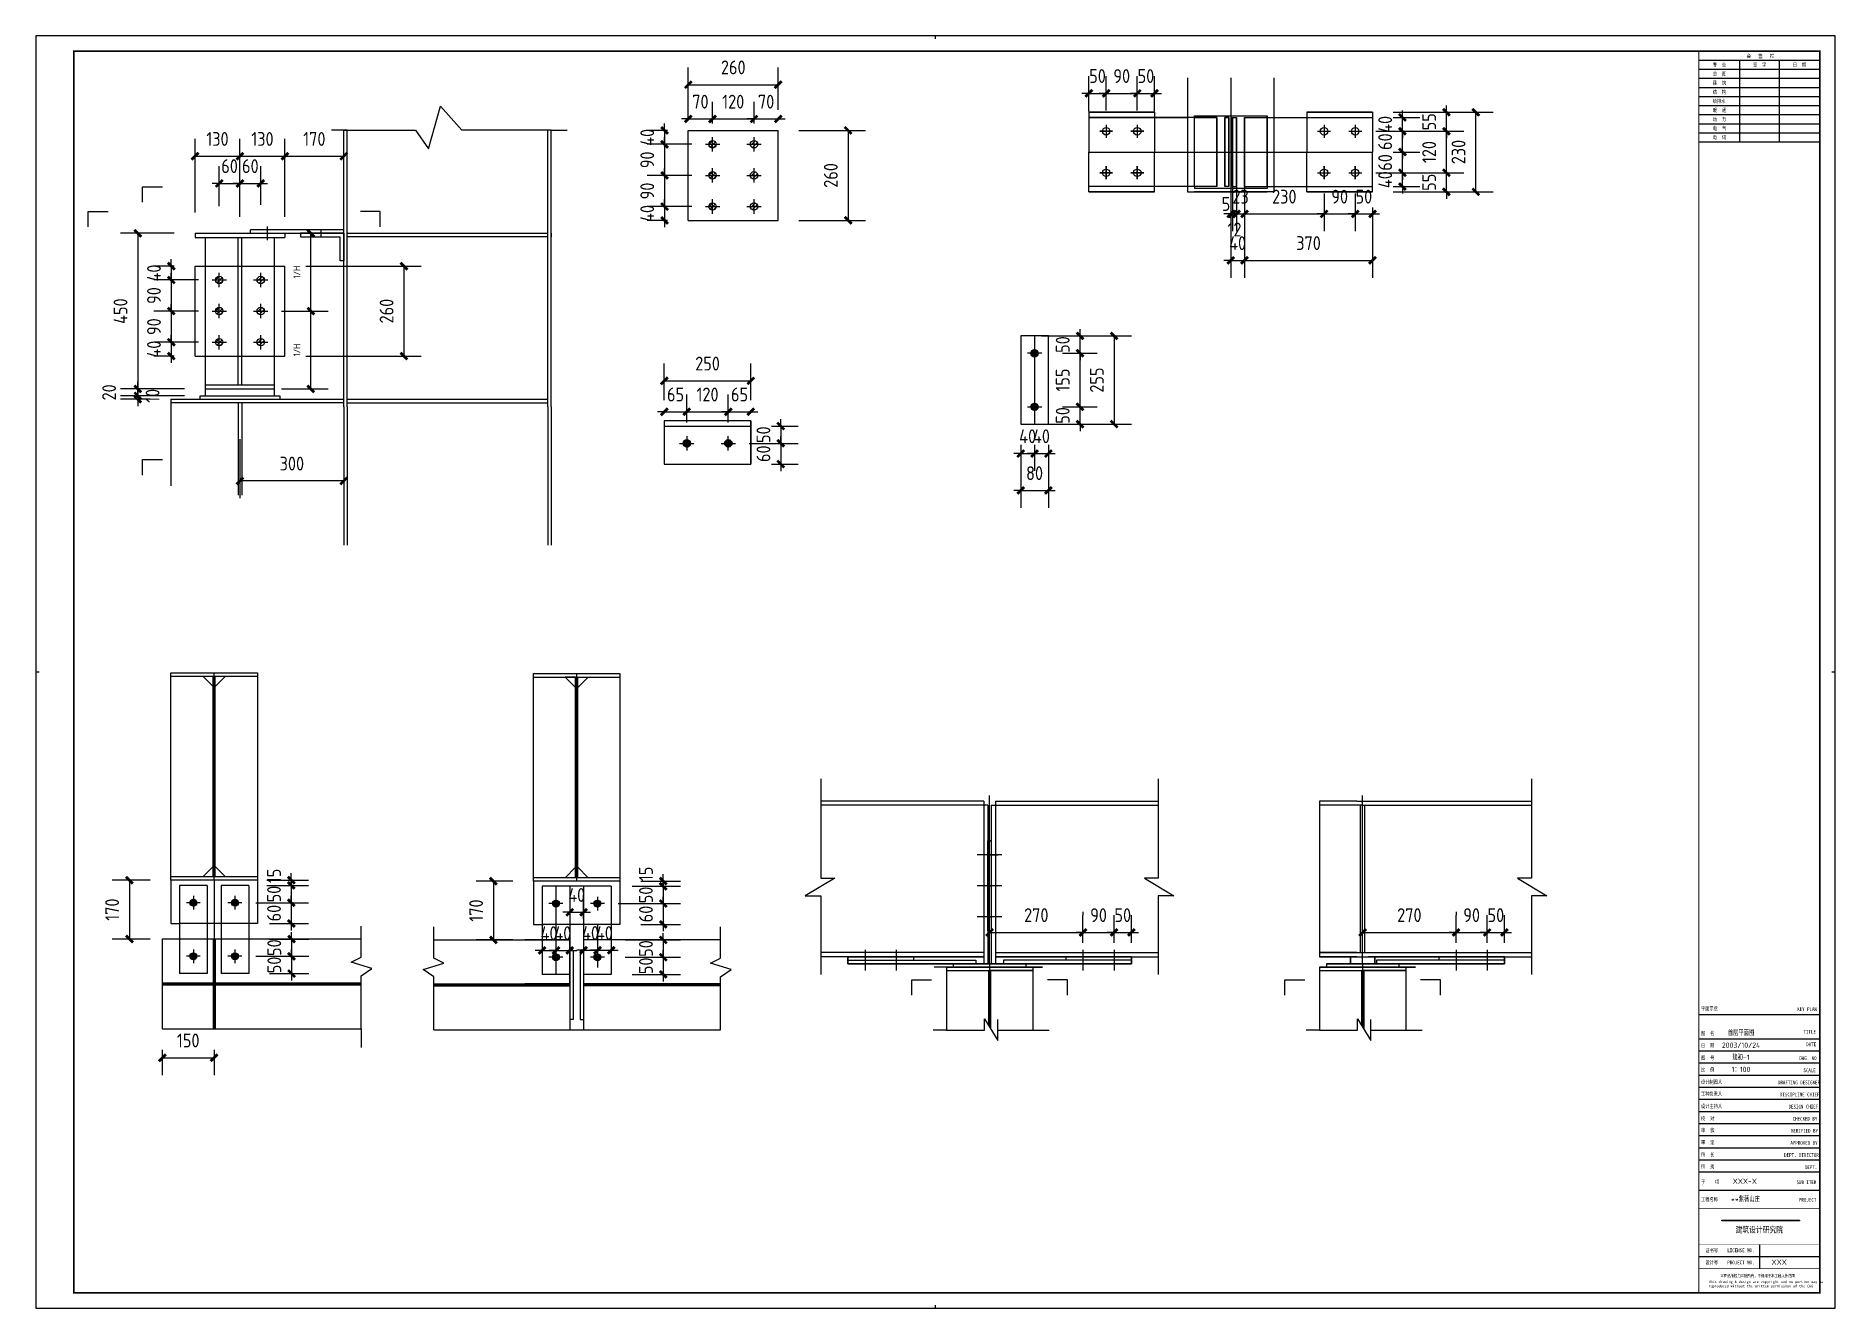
# Model space of a CAD drawing. Extents: x -9001 to 151288, y 75886 to 362543.
# Drawn here: x -8676 to 17327, y 118136 to 136529 of the extents above; entities that cross this region are included whole.
import ezdxf
from ezdxf.enums import TextEntityAlignment as Align

# ---------------------------------------------------------------- set-up
doc = ezdxf.new("R2010")
doc.units = 0
doc.header["$LTSCALE"] = 1000
doc.header["$MEASUREMENT"] = 0
doc.layers.add('PUB_TITLE', color=4, linetype='Continuous')
doc.styles.get("Standard").update_dxf_attribs({"font": 'gbenor.shx', "bigfont": 'gbcbig.shx'})
doc.styles.add('图框', font='')
doc.styles.get('图框').set_extended_font_data('SimSun')
doc.dimstyles.get("Standard").update_dxf_attribs({"dimscale": 100, "dimtxt": 1, "dimasz": 1, "dimexe": 2.5, "dimexo": 3, "dimgap": 1.5, "dimtad": 1, "dimdec": 0, "dimzin": 0, "dimdsep": 46, "dimtxsty": 'Standard', "dimblk": 'ARCHTICK', "dimcen": 0.09, "dimadec": 0, "dimazin": 0, "dimtfac": 1, "dimtdec": 0, "dimtix": 1, "dimtmove": 2, "dimatfit": 3, "dimfxl": 1, "dimtolj": 1, "dimtzin": 0, "dimarcsym": 0})

msp = doc.modelspace()

# ---------------------------------------------------------------- blocks, each defined once
blk = doc.blocks.new('$titleblk$00000167')
blk.add_hatch(color=256).paths.add_polyline_path([(-74.9, 58.1), (-74.9, 57.7), (-23.4, 57.7), (-23.4, 58.1)])
for p, q in [((-594.5, 839), (-594.5, 841)), ((-90, 825), (-10, 825)), ((-63, 771), (-63, 825)), ((-37, 825), (-37, 771)), ((-90, 819), (-10, 819)), ((-90, 813), (-10, 813)), ((-90, 807), (-10, 807)), ((-90, 801), (-10, 801)), ((-90, 795), (-10, 795)), ((-90, 789), (-10, 789)), ((-90, 783), (-10, 783)), ((-90, 777), (-10, 777)), ((-90, 771), (-10, 771)), ((-1187, 420.5), (-1189, 420.5)), ((0, 420.5), (-2, 420.5)), ((-90, 194), (-10, 194)), ((-90, 194), (-10, 194)), ((-90, 178), (-10, 178)), ((-90, 170), (-10, 170)), ((-90, 162), (-10, 162)), ((-90, 154), (-10, 154)), ((-90, 146), (-10, 146)), ((-90, 138), (-10, 138)), ((-90, 130), (-10, 130)), ((-90, 122), (-10, 122)), ((-90, 114), (-10, 114)), ((-90, 106), (-10, 106)), ((-90, 98), (-10, 98)), ((-90, 90), (-10, 90)), ((-90, 78), (-10, 78)), ((-50, 42), (-50, 26)), ((-90, 34), (-10, 34)), ((-594.5, 0), (-594.5, 2))]:
    blk.add_line(p, q)
for points in [[(-1189, 0), (0, 0), (0, 841), (-1189, 841)], [(-74.9, 58.1), (-23.4, 58.1), (-23.4, 57.7), (-74.9, 57.7)]]:
    blk.add_lwpolyline(points, close=True)
at = {"const_width": 1}
blk.add_lwpolyline([(-1164, 10), (-10, 10), (-10, 831), (-1164, 831)], close=True, dxfattribs=at)
for points, const_width in [([(-90, 831), (-90, 10)], 0.8), ([(-90, 831), (-90, 767)], 0.8), ([(-10, 767), (-10, 831), (-90, 831)], 0.8), ([(-90, 10), (-10, 10), (-10, 200)], 0.8), ([(-90, 66), (-10, 66)], 0.4), ([(-90, 42), (-10, 42)], 0.4), ([(-90, 26), (-10, 26)], 0.4)]:
    blk.add_lwpolyline(points, dxfattribs=dict(const_width=const_width))
at = {"style": '图框', "width": 0.8}
for s, height, p in [('专  业', 2.5, (-80.8, 820.7)), ('会   签   栏', 2.5, (-58.4, 826.5)), ('签  字', 2.5, (-54.2, 820.7)), ('日  期', 2.5, (-28, 820.7)), ('总  图', 2.5, (-80.8, 814.7)), ('建  筑', 2.5, (-80.8, 808.7)), ('结  构', 2.5, (-80.8, 802.7)), ('给排水', 2.5, (-80.8, 796.7)), ('动  力', 2.5, (-80.8, 784.7)), ('暖  通', 2.5, (-80.8, 790.7)), ('电  气', 2.5, (-80.8, 778.7)), ('电  讯', 2.5, (-80.8, 772.7)), ('平面示意', 2.5, (-88.6, 196.7)), ('KEY PLAN', 2.5, (-25, 196.4)), ('图  名', 2.5, (-88.6, 180.4)), ('TITLE', 2.5, (-20.8, 181.4)), ('图  号', 2.5, (-88.6, 164.1)), ('日  期', 2.5, (-88.6, 172.4)), ('DWG. NO', 2.5, (-23.6, 163.9)), ('DATE', 2.5, (-19, 173.1)), ('比  例', 2.5, (-88.6, 156.3)), ('SCALE', 2.5, (-20.9, 155.9)), ('设计制图人', 2.5, (-88.6, 148.2)), ('工种负责人', 2.5, (-88.6, 140.4)), ('DRAFTING DESIGNER', 2.5, (-37.7, 147.9)), ('设计主持人', 2.5, (-88.6, 132.2)), ('DISCIPLINE CHIEF', 2.5, (-36.4, 139.9)), ('DESIGN CHIEF', 2.5, (-30.7, 131.9)), ('校  对', 2.5, (-88.6, 124.1)), ('审  核', 2.5, (-88.6, 116.3)), ('CHECKED BY', 2.5, (-28, 123.9)), ('审  定', 2.5, (-88.6, 108.2)), ('APPROVED BY', 2.5, (-29.5, 107.9)), ('VERIFIED BY', 2.5, (-29.2, 115.9)), ('所  长', 2.5, (-88.6, 100.2)), ('所  别', 2.5, (-88.6, 92.3)), ('DEPT. DIRECTOR', 2.5, (-33.6, 99.9)), ('子    项', 2.5, (-88.6, 82.1)), ('SUB ITEM', 2.5, (-25.4, 81.9)), ('DEPT.', 2.5, (-19.9, 91.9)), ('工程名称', 2.5, (-88.6, 70.5)), ('PROJECT', 2.5, (-23.8, 70.3)), ('建筑设计研究院', 4, (-65.7, 49.8)), ('证书号', 2.5, (-85.7, 36.8)), ('LICENSE NO.', 2.5, (-71.2, 36.9)), ('设计号', 2.5, (-85.7, 28.9)), ('PROJECT NO.', 2.5, (-71.2, 28.9)), ('本图纸版权归本院所有，不得用于本工程以外范围', 2, (-75.8, 20.3))]:
    blk.add_text(s, height=height, dxfattribs=at).set_placement(p)
at = {"insert": (-83.6, 18.2), "char_height": 1.7, "width": 72.25, "attachment_point": 1, "style": '图框'}
blk.add_mtext('This drawing & design are copyright and no portion may be reproduced without the written permission of the CAG', dxfattribs=at)
at = {"flags": 4}
for tag, p in [('(扩展图名)', (-62.1, 184.1)), ('图名', (-62.1, 180.1)), ('图号', (-62.1, 164)), ('日期', (-62.1, 172)), ('比例', (-62.1, 156)), ('子项', (-59.6, 82.1)), ('工程名称', (-59.2, 70.2)), ('设计号', (-36.9, 28.6))]:
    blk.add_attdef(tag, text='', height=3.5, dxfattribs=at).set_placement(p, align=Align.CENTER)
for tag, p in [('设计人', (-64.8, 148.1)), ('负责人', (-64.7, 140.3)), ('主持人', (-64.7, 132.3)), ('校对人', (-64.3, 124.4)), ('审核人', (-64, 116.2)), ('审定人', (-64.2, 108)), ('所长', (-64.2, 99.8))]:
    blk.add_attdef(tag, p, '', height=3.5)
blk = doc.blocks.new('_ArchTick')
at = {"color": 0, "linetype": 'ByBlock', "const_width": 0.4}
blk.add_lwpolyline([(-0.5, -0.5), (0.5, 0.5)], dxfattribs=at)
blk = doc.blocks.new('*D647')
at = {"color": 0, "lineweight": -2}
for p, q in [((-6678, 133676), (-7455, 133676)), ((-7205, 133676), (-7205, 131426)), ((-6528, 131426), (-7455, 131426))]:
    blk.add_line(p, q, dxfattribs=at)
at = {"layer": 'Defpoints', "color": 0}
for p in [(-6378, 133676), (-7205, 131426), (-6228, 131426)]:
    blk.add_point(p, dxfattribs=at)
at = {"color": 0, "lineweight": -2, "xscale": 100, "yscale": 100, "zscale": 100}
for p, rotation in [((-7205, 133676), 90), ((-7205, 131426), 270)]:
    blk.add_blockref('_ArchTick', p, dxfattribs=dict(at, rotation=rotation))
at = {"color": 0, "insert": (-7455, 132551), "char_height": 200, "attachment_point": 5, "rotation": 90}
blk.add_mtext('\\A1;450', dxfattribs=at)
blk = doc.blocks.new('*D648')
at = {"color": 0, "lineweight": -2}
for p, q in [((-6528, 131426), (-7455, 131426)), ((-6528, 131326), (-7455, 131326)), ((-7205, 131426), (-7205, 131526)), ((-7205, 131426), (-7205, 131326)), ((-7205, 131326), (-7205, 131226))]:
    blk.add_line(p, q, dxfattribs=at)
at = {"layer": 'Defpoints', "color": 0}
for p in [(-7205, 131326), (-6228, 131426), (-6228, 131326)]:
    blk.add_point(p, dxfattribs=at)
at = {"color": 0, "lineweight": -2, "xscale": 100, "yscale": 100, "zscale": 100}
for p, rotation in [((-7205, 131426), 270), ((-7205, 131326), 90)]:
    blk.add_blockref('_ArchTick', p, dxfattribs=dict(at, rotation=rotation))
at = {"color": 0, "insert": (-7620, 131376), "char_height": 200, "attachment_point": 5, "rotation": 90}
blk.add_mtext('\\A1;20', dxfattribs=at)
blk = doc.blocks.new('*D649')
at = {"color": 0, "lineweight": -2}
for p, q in [((-6528, 131326), (-7455, 131326)), ((-7205, 131326), (-7205, 131426)), ((-7205, 131326), (-7205, 131276)), ((-7028, 131276), (-7455, 131276)), ((-7205, 131276), (-7205, 131176))]:
    blk.add_line(p, q, dxfattribs=at)
at = {"layer": 'Defpoints', "color": 0}
for p in [(-6228, 131326), (-7205, 131276), (-6728, 131276)]:
    blk.add_point(p, dxfattribs=at)
at = {"color": 0, "lineweight": -2, "xscale": 100, "yscale": 100, "zscale": 100}
for p, rotation in [((-7205, 131326), 270), ((-7205, 131276), 90)]:
    blk.add_blockref('_ArchTick', p, dxfattribs=dict(at, rotation=rotation))
at = {"color": 0, "insert": (-6991, 131326), "char_height": 200, "attachment_point": 5, "rotation": 90}
blk.add_mtext('\\A1;10', dxfattribs=at)
blk = doc.blocks.new('*D650')
at = {"color": 0, "lineweight": -2}
for p, q in [((-6678, 133201), (-6971, 133201)), ((-6721, 133201), (-6721, 133301)), ((-6721, 133201), (-6721, 133001)), ((-6328, 133001), (-6971, 133001)), ((-6721, 133001), (-6721, 132901))]:
    blk.add_line(p, q, dxfattribs=at)
at = {"layer": 'Defpoints', "color": 0}
for p in [(-6378, 133201), (-6721, 133001), (-6028, 133001)]:
    blk.add_point(p, dxfattribs=at)
at = {"color": 0, "lineweight": -2, "xscale": 100, "yscale": 100, "zscale": 100}
for p, rotation in [((-6721, 133201), 270), ((-6721, 133001), 90)]:
    blk.add_blockref('_ArchTick', p, dxfattribs=dict(at, rotation=rotation))
at = {"color": 0, "insert": (-6971, 133101), "char_height": 200, "attachment_point": 5, "rotation": 90}
blk.add_mtext('\\A1;40', dxfattribs=at)
blk = doc.blocks.new('*D651')
at = {"color": 0, "lineweight": -2}
for p, q in [((-6328, 133001), (-6971, 133001)), ((-6721, 133001), (-6721, 133101)), ((-6721, 133001), (-6721, 132551)), ((-6328, 132551), (-6971, 132551)), ((-6721, 132551), (-6721, 132451))]:
    blk.add_line(p, q, dxfattribs=at)
at = {"layer": 'Defpoints', "color": 0}
for p in [(-6028, 133001), (-6721, 132551), (-6028, 132551)]:
    blk.add_point(p, dxfattribs=at)
at = {"color": 0, "lineweight": -2, "xscale": 100, "yscale": 100, "zscale": 100}
for p, rotation in [((-6721, 133001), 270), ((-6721, 132551), 90)]:
    blk.add_blockref('_ArchTick', p, dxfattribs=dict(at, rotation=rotation))
at = {"color": 0, "insert": (-6971, 132776), "char_height": 200, "attachment_point": 5, "rotation": 90}
blk.add_mtext('\\A1;90', dxfattribs=at)
blk = doc.blocks.new('*D652')
at = {"color": 0, "lineweight": -2}
for p, q in [((-6721, 132551), (-6721, 132651)), ((-6328, 132551), (-6971, 132551)), ((-6721, 132551), (-6721, 132101)), ((-6328, 132101), (-6971, 132101)), ((-6721, 132101), (-6721, 132001))]:
    blk.add_line(p, q, dxfattribs=at)
at = {"layer": 'Defpoints', "color": 0}
for p in [(-6028, 132551), (-6721, 132101), (-6028, 132101)]:
    blk.add_point(p, dxfattribs=at)
at = {"color": 0, "lineweight": -2, "xscale": 100, "yscale": 100, "zscale": 100}
for p, rotation in [((-6721, 132551), 270), ((-6721, 132101), 90)]:
    blk.add_blockref('_ArchTick', p, dxfattribs=dict(at, rotation=rotation))
at = {"color": 0, "insert": (-6971, 132326), "char_height": 200, "attachment_point": 5, "rotation": 90}
blk.add_mtext('\\A1;90', dxfattribs=at)
blk = doc.blocks.new('*D653')
at = {"color": 0, "lineweight": -2}
for p, q in [((-6328, 132101), (-6971, 132101)), ((-6721, 132101), (-6721, 132201)), ((-6721, 132101), (-6721, 131901)), ((-6678, 131901), (-6971, 131901)), ((-6721, 131901), (-6721, 131801))]:
    blk.add_line(p, q, dxfattribs=at)
at = {"layer": 'Defpoints', "color": 0}
for p in [(-6028, 132101), (-6721, 131901), (-6378, 131901)]:
    blk.add_point(p, dxfattribs=at)
at = {"color": 0, "lineweight": -2, "xscale": 100, "yscale": 100, "zscale": 100}
for p, rotation in [((-6721, 132101), 270), ((-6721, 131901), 90)]:
    blk.add_blockref('_ArchTick', p, dxfattribs=dict(at, rotation=rotation))
at = {"color": 0, "insert": (-6971, 132001), "char_height": 200, "attachment_point": 5, "rotation": 90}
blk.add_mtext('\\A1;40', dxfattribs=at)
blk = doc.blocks.new('*D654')
at = {"color": 0, "lineweight": -2}
for p, q in [((-6378, 133976), (-6378, 135040)), ((-5728, 133916), (-5728, 135040)), ((-6378, 134790), (-5728, 134790))]:
    blk.add_line(p, q, dxfattribs=at)
at = {"layer": 'Defpoints', "color": 0}
for p in [(-5728, 134790), (-6378, 133676), (-5728, 133616)]:
    blk.add_point(p, dxfattribs=at)
at = {"color": 0, "lineweight": -2, "xscale": 100, "yscale": 100, "zscale": 100, "rotation": 180}
blk.add_blockref('_ArchTick', (-6378, 134790), dxfattribs=at)
at = {"color": 0, "lineweight": -2, "xscale": 100, "yscale": 100, "zscale": 100}
blk.add_blockref('_ArchTick', (-5728, 134790), dxfattribs=at)
at = {"color": 0, "insert": (-6053, 135040), "char_height": 200, "attachment_point": 5}
blk.add_mtext('\\A1;130', dxfattribs=at)
blk = doc.blocks.new('*D655')
at = {"color": 0, "lineweight": -2}
for p, q in [((-5728, 133916), (-5728, 135040)), ((-5078, 133916), (-5078, 135040)), ((-5728, 134790), (-5078, 134790))]:
    blk.add_line(p, q, dxfattribs=at)
at = {"layer": 'Defpoints', "color": 0}
for p in [(-5078, 134790), (-5728, 133616), (-5078, 133616)]:
    blk.add_point(p, dxfattribs=at)
at = {"color": 0, "lineweight": -2, "xscale": 100, "yscale": 100, "zscale": 100, "rotation": 180}
blk.add_blockref('_ArchTick', (-5728, 134790), dxfattribs=at)
at = {"color": 0, "lineweight": -2, "xscale": 100, "yscale": 100, "zscale": 100}
blk.add_blockref('_ArchTick', (-5078, 134790), dxfattribs=at)
at = {"color": 0, "insert": (-5403, 135040), "char_height": 200, "attachment_point": 5}
blk.add_mtext('\\A1;130', dxfattribs=at)
blk = doc.blocks.new('*D656')
at = {"color": 0, "lineweight": -2}
for p, q in [((-5078, 133916), (-5078, 135040)), ((-4228, 134026), (-4228, 135040)), ((-5078, 134790), (-4228, 134790))]:
    blk.add_line(p, q, dxfattribs=at)
at = {"layer": 'Defpoints', "color": 0}
for p in [(-4228, 134790), (-4228, 133726), (-5078, 133616)]:
    blk.add_point(p, dxfattribs=at)
at = {"color": 0, "lineweight": -2, "xscale": 100, "yscale": 100, "zscale": 100, "rotation": 180}
blk.add_blockref('_ArchTick', (-5078, 134790), dxfattribs=at)
at = {"color": 0, "lineweight": -2, "xscale": 100, "yscale": 100, "zscale": 100}
blk.add_blockref('_ArchTick', (-4228, 134790), dxfattribs=at)
at = {"color": 0, "insert": (-4653, 135040), "char_height": 200, "attachment_point": 5}
blk.add_mtext('\\A1;170', dxfattribs=at)
blk = doc.blocks.new('*D657')
at = {"color": 0, "lineweight": -2}
for p, q in [((-6028, 134067), (-6028, 134647)), ((-5728, 134064), (-5728, 134647)), ((-6028, 134397), (-6128, 134397)), ((-6028, 134397), (-5728, 134397)), ((-5728, 134397), (-5628, 134397))]:
    blk.add_line(p, q, dxfattribs=at)
at = {"layer": 'Defpoints', "color": 0}
for p in [(-5728, 134397), (-6028, 133767), (-5728, 133764)]:
    blk.add_point(p, dxfattribs=at)
at = {"color": 0, "lineweight": -2, "xscale": 100, "yscale": 100, "zscale": 100}
blk.add_blockref('_ArchTick', (-6028, 134397), dxfattribs=at)
at = {"color": 0, "lineweight": -2, "xscale": 100, "yscale": 100, "zscale": 100, "rotation": 180}
blk.add_blockref('_ArchTick', (-5728, 134397), dxfattribs=at)
at = {"color": 0, "insert": (-5878, 134647), "char_height": 200, "attachment_point": 5}
blk.add_mtext('\\A1;60', dxfattribs=at)
blk = doc.blocks.new('*D658')
at = {"color": 0, "lineweight": -2}
for p, q in [((-5728, 134092), (-5728, 134647)), ((-5428, 134086), (-5428, 134647)), ((-5728, 134397), (-5828, 134397)), ((-5728, 134397), (-5428, 134397)), ((-5428, 134397), (-5328, 134397))]:
    blk.add_line(p, q, dxfattribs=at)
at = {"layer": 'Defpoints', "color": 0}
for p in [(-5428, 134397), (-5728, 133792), (-5428, 133786)]:
    blk.add_point(p, dxfattribs=at)
at = {"color": 0, "lineweight": -2, "xscale": 100, "yscale": 100, "zscale": 100}
blk.add_blockref('_ArchTick', (-5728, 134397), dxfattribs=at)
at = {"color": 0, "lineweight": -2, "xscale": 100, "yscale": 100, "zscale": 100, "rotation": 180}
blk.add_blockref('_ArchTick', (-5428, 134397), dxfattribs=at)
at = {"color": 0, "insert": (-5578, 134647), "char_height": 200, "attachment_point": 5}
blk.add_mtext('\\A1;60', dxfattribs=at)
blk = doc.blocks.new('*D659')
at = {"color": 0, "lineweight": -2}
for p, q in [((-4228, 130926), (-4228, 129846)), ((-5728, 130699), (-5728, 129846)), ((-4228, 130096), (-5728, 130096))]:
    blk.add_line(p, q, dxfattribs=at)
at = {"layer": 'Defpoints', "color": 0}
for p in [(-4228, 131226), (-5728, 130999), (-5728, 130096)]:
    blk.add_point(p, dxfattribs=at)
at = {"color": 0, "lineweight": -2, "xscale": 100, "yscale": 100, "zscale": 100, "rotation": 180}
blk.add_blockref('_ArchTick', (-5728, 130096), dxfattribs=at)
at = {"color": 0, "lineweight": -2, "xscale": 100, "yscale": 100, "zscale": 100}
blk.add_blockref('_ArchTick', (-4228, 130096), dxfattribs=at)
at = {"color": 0, "insert": (-4978, 130346), "char_height": 200, "attachment_point": 5}
blk.add_mtext('\\A1;300', dxfattribs=at)
blk = doc.blocks.new('*D660')
at = {"color": 0, "lineweight": -2}
for p, q in [((409, 135163), (409, 135263)), ((452, 135163), (159, 135163)), ((802, 134963), (159, 134963)), ((409, 135163), (409, 134963)), ((409, 134963), (409, 134863))]:
    blk.add_line(p, q, dxfattribs=at)
at = {"layer": 'Defpoints', "color": 0}
for p in [(409, 134963), (752, 135163), (1102, 134963)]:
    blk.add_point(p, dxfattribs=at)
at = {"color": 0, "lineweight": -2, "xscale": 100, "yscale": 100, "zscale": 100}
for p, rotation in [((409, 135163), 270), ((409, 134963), 90)]:
    blk.add_blockref('_ArchTick', p, dxfattribs=dict(at, rotation=rotation))
at = {"color": 0, "insert": (159, 135063), "char_height": 200, "attachment_point": 5, "rotation": 90}
blk.add_mtext('\\A1;40', dxfattribs=at)
blk = doc.blocks.new('*D661')
at = {"color": 0, "lineweight": -2}
for p, q in [((802, 134963), (159, 134963)), ((409, 134963), (409, 135063)), ((409, 134963), (409, 134513)), ((802, 134513), (159, 134513)), ((409, 134513), (409, 134413))]:
    blk.add_line(p, q, dxfattribs=at)
at = {"layer": 'Defpoints', "color": 0}
for p in [(1102, 134963), (409, 134513), (1102, 134513)]:
    blk.add_point(p, dxfattribs=at)
at = {"color": 0, "lineweight": -2, "xscale": 100, "yscale": 100, "zscale": 100}
for p, rotation in [((409, 134963), 270), ((409, 134513), 90)]:
    blk.add_blockref('_ArchTick', p, dxfattribs=dict(at, rotation=rotation))
at = {"color": 0, "insert": (159, 134738), "char_height": 200, "attachment_point": 5, "rotation": 90}
blk.add_mtext('\\A1;90', dxfattribs=at)
blk = doc.blocks.new('*D662')
at = {"color": 0, "lineweight": -2}
for p, q in [((802, 134513), (159, 134513)), ((409, 134513), (409, 134613)), ((409, 134513), (409, 134063)), ((802, 134063), (159, 134063)), ((409, 134063), (409, 133963))]:
    blk.add_line(p, q, dxfattribs=at)
at = {"layer": 'Defpoints', "color": 0}
for p in [(1102, 134513), (409, 134063), (1102, 134063)]:
    blk.add_point(p, dxfattribs=at)
at = {"color": 0, "lineweight": -2, "xscale": 100, "yscale": 100, "zscale": 100}
for p, rotation in [((409, 134513), 270), ((409, 134063), 90)]:
    blk.add_blockref('_ArchTick', p, dxfattribs=dict(at, rotation=rotation))
at = {"color": 0, "insert": (159, 134288), "char_height": 200, "attachment_point": 5, "rotation": 90}
blk.add_mtext('\\A1;90', dxfattribs=at)
blk = doc.blocks.new('*D663')
at = {"color": 0, "lineweight": -2}
for p, q in [((802, 134063), (159, 134063)), ((409, 134063), (409, 134163)), ((409, 134063), (409, 133863)), ((452, 133863), (159, 133863)), ((409, 133863), (409, 133763))]:
    blk.add_line(p, q, dxfattribs=at)
at = {"layer": 'Defpoints', "color": 0}
for p in [(1102, 134063), (409, 133863), (752, 133863)]:
    blk.add_point(p, dxfattribs=at)
at = {"color": 0, "lineweight": -2, "xscale": 100, "yscale": 100, "zscale": 100}
for p, rotation in [((409, 134063), 270), ((409, 133863), 90)]:
    blk.add_blockref('_ArchTick', p, dxfattribs=dict(at, rotation=rotation))
at = {"color": 0, "insert": (159, 133963), "char_height": 200, "attachment_point": 5, "rotation": 90}
blk.add_mtext('\\A1;40', dxfattribs=at)
blk = doc.blocks.new('*D664')
at = {"color": 0, "lineweight": -2}
for p, q in [((752, 135329), (752, 135579)), ((1102, 135329), (1102, 135579)), ((752, 135329), (652, 135329)), ((752, 135329), (1102, 135329)), ((1102, 135329), (1202, 135329))]:
    blk.add_line(p, q, dxfattribs=at)
at = {"layer": 'Defpoints', "color": 0}
for p in [(1102, 135329), (752, 135029), (1102, 135029)]:
    blk.add_point(p, dxfattribs=at)
at = {"color": 0, "lineweight": -2, "xscale": 100, "yscale": 100, "zscale": 100}
blk.add_blockref('_ArchTick', (752, 135329), dxfattribs=at)
at = {"color": 0, "lineweight": -2, "xscale": 100, "yscale": 100, "zscale": 100, "rotation": 180}
blk.add_blockref('_ArchTick', (1102, 135329), dxfattribs=at)
at = {"color": 0, "insert": (927, 135579), "char_height": 200, "attachment_point": 5}
blk.add_mtext('\\A1;70', dxfattribs=at)
blk = doc.blocks.new('*D665')
at = {"color": 0, "lineweight": -2}
for p, q in [((1102, 135263), (1102, 135579)), ((1702, 135263), (1702, 135579)), ((1102, 135329), (1702, 135329))]:
    blk.add_line(p, q, dxfattribs=at)
at = {"layer": 'Defpoints', "color": 0}
for p in [(1702, 135329), (1102, 134963), (1702, 134963)]:
    blk.add_point(p, dxfattribs=at)
at = {"color": 0, "lineweight": -2, "xscale": 100, "yscale": 100, "zscale": 100, "rotation": 180}
blk.add_blockref('_ArchTick', (1102, 135329), dxfattribs=at)
at = {"color": 0, "lineweight": -2, "xscale": 100, "yscale": 100, "zscale": 100}
blk.add_blockref('_ArchTick', (1702, 135329), dxfattribs=at)
at = {"color": 0, "insert": (1402, 135579), "char_height": 200, "attachment_point": 5}
blk.add_mtext('\\A1;120', dxfattribs=at)
blk = doc.blocks.new('*D666')
at = {"color": 0, "lineweight": -2}
for p, q in [((1702, 135263), (1702, 135579)), ((2052, 135463), (2052, 135579)), ((1702, 135329), (1602, 135329)), ((1702, 135329), (2052, 135329)), ((2052, 135329), (2152, 135329))]:
    blk.add_line(p, q, dxfattribs=at)
at = {"layer": 'Defpoints', "color": 0}
for p in [(2052, 135329), (1702, 134963), (2052, 135163)]:
    blk.add_point(p, dxfattribs=at)
at = {"color": 0, "lineweight": -2, "xscale": 100, "yscale": 100, "zscale": 100}
blk.add_blockref('_ArchTick', (1702, 135329), dxfattribs=at)
at = {"color": 0, "lineweight": -2, "xscale": 100, "yscale": 100, "zscale": 100, "rotation": 180}
blk.add_blockref('_ArchTick', (2052, 135329), dxfattribs=at)
at = {"color": 0, "insert": (1877, 135579), "char_height": 200, "attachment_point": 5}
blk.add_mtext('\\A1;70', dxfattribs=at)
blk = doc.blocks.new('*D667')
at = {"color": 0, "lineweight": -2}
for p, q in [((-5341, 124322), (-4736, 124322)), ((-4986, 124322), (-4986, 124422)), ((-4986, 124322), (-4986, 124247)), ((-5341, 124247), (-4736, 124247)), ((-4986, 124247), (-4986, 124147))]:
    blk.add_line(p, q, dxfattribs=at)
at = {"layer": 'Defpoints', "color": 0}
for p in [(-5641, 124322), (-5641, 124247), (-4986, 124247)]:
    blk.add_point(p, dxfattribs=at)
at = {"color": 0, "lineweight": -2, "xscale": 100, "yscale": 100, "zscale": 100}
for p, rotation in [((-4986, 124322), 270), ((-4986, 124247), 90)]:
    blk.add_blockref('_ArchTick', p, dxfattribs=dict(at, rotation=rotation))
at = {"color": 0, "insert": (-5236, 124384), "char_height": 200, "attachment_point": 5, "rotation": 90}
blk.add_mtext('\\A1;15', dxfattribs=at)
blk = doc.blocks.new('*D668')
at = {"color": 0, "lineweight": -2}
for p, q in [((-4986, 123997), (-4986, 124097)), ((-5501, 123997), (-4736, 123997)), ((-4986, 123997), (-4986, 123697)), ((-5301, 123697), (-4736, 123697)), ((-4986, 123697), (-4986, 123597))]:
    blk.add_line(p, q, dxfattribs=at)
at = {"layer": 'Defpoints', "color": 0}
for p in [(-5801, 123997), (-5601, 123697), (-4986, 123697)]:
    blk.add_point(p, dxfattribs=at)
at = {"color": 0, "lineweight": -2, "xscale": 100, "yscale": 100, "zscale": 100}
for p, rotation in [((-4986, 123997), 270), ((-4986, 123697), 90)]:
    blk.add_blockref('_ArchTick', p, dxfattribs=dict(at, rotation=rotation))
at = {"color": 0, "insert": (-5236, 123847), "char_height": 200, "attachment_point": 5, "rotation": 90}
blk.add_mtext('\\A1;60', dxfattribs=at)
blk = doc.blocks.new('*D669')
at = {"color": 0, "lineweight": -2}
for p, q in [((-7026, 124322), (-7576, 124322)), ((-7326, 124322), (-7326, 123472)), ((-7026, 123472), (-7576, 123472))]:
    blk.add_line(p, q, dxfattribs=at)
at = {"layer": 'Defpoints', "color": 0}
for p in [(-6726, 124322), (-7326, 123472), (-6726, 123472)]:
    blk.add_point(p, dxfattribs=at)
at = {"color": 0, "lineweight": -2, "xscale": 100, "yscale": 100, "zscale": 100}
for p, rotation in [((-7326, 124322), 90), ((-7326, 123472), 270)]:
    blk.add_blockref('_ArchTick', p, dxfattribs=dict(at, rotation=rotation))
at = {"color": 0, "insert": (-7576, 123897), "char_height": 200, "attachment_point": 5, "rotation": 90}
blk.add_mtext('\\A1;170', dxfattribs=at)
blk = doc.blocks.new('*D670')
at = {"color": 0, "lineweight": -2}
for p, q in [((-4982, 123472), (-4982, 123572)), ((-5301, 123472), (-4732, 123472)), ((-4982, 123472), (-4982, 123222)), ((-5501, 123222), (-4732, 123222)), ((-4982, 123222), (-4982, 123122))]:
    blk.add_line(p, q, dxfattribs=at)
at = {"layer": 'Defpoints', "color": 0}
for p in [(-5601, 123472), (-5801, 123222), (-4982, 123222)]:
    blk.add_point(p, dxfattribs=at)
at = {"color": 0, "lineweight": -2, "xscale": 100, "yscale": 100, "zscale": 100}
for p, rotation in [((-4982, 123472), 270), ((-4982, 123222), 90)]:
    blk.add_blockref('_ArchTick', p, dxfattribs=dict(at, rotation=rotation))
at = {"color": 0, "insert": (-5232, 123347), "char_height": 200, "attachment_point": 5, "rotation": 90}
blk.add_mtext('\\A1;50', dxfattribs=at)
blk = doc.blocks.new('*D671')
at = {"color": 0, "lineweight": -2}
for p, q in [((-4982, 123222), (-4982, 123322)), ((-5501, 123222), (-4732, 123222)), ((-4982, 123222), (-4982, 122972)), ((-5301, 122972), (-4732, 122972)), ((-4982, 122972), (-4982, 122872))]:
    blk.add_line(p, q, dxfattribs=at)
at = {"layer": 'Defpoints', "color": 0}
for p in [(-5801, 123222), (-5601, 122972), (-4982, 122972)]:
    blk.add_point(p, dxfattribs=at)
at = {"color": 0, "lineweight": -2, "xscale": 100, "yscale": 100, "zscale": 100}
for p, rotation in [((-4982, 123222), 270), ((-4982, 122972), 90)]:
    blk.add_blockref('_ArchTick', p, dxfattribs=dict(at, rotation=rotation))
at = {"color": 0, "insert": (-5232, 123097), "char_height": 200, "attachment_point": 5, "rotation": 90}
blk.add_mtext('\\A1;50', dxfattribs=at)
blk = doc.blocks.new('*D672')
at = {"color": 0, "lineweight": -2}
for p, q in [((-6851, 121872), (-6851, 121505)), ((-6851, 121755), (-6101, 121755)), ((-6101, 121872), (-6101, 121505))]:
    blk.add_line(p, q, dxfattribs=at)
at = {"layer": 'Defpoints', "color": 0}
for p in [(-6851, 122172), (-6101, 122172), (-6101, 121755)]:
    blk.add_point(p, dxfattribs=at)
at = {"color": 0, "lineweight": -2, "xscale": 100, "yscale": 100, "zscale": 100, "rotation": 180}
blk.add_blockref('_ArchTick', (-6851, 121755), dxfattribs=at)
at = {"color": 0, "lineweight": -2, "xscale": 100, "yscale": 100, "zscale": 100}
blk.add_blockref('_ArchTick', (-6101, 121755), dxfattribs=at)
at = {"color": 0, "insert": (-6476, 122005), "char_height": 200, "attachment_point": 5}
blk.add_mtext('\\A1;150', dxfattribs=at)
blk = doc.blocks.new('*D673')
at = {"color": 0, "lineweight": -2}
for p, q in [((-4986, 124247), (-4986, 124347)), ((-5301, 124247), (-4736, 124247)), ((-4986, 124247), (-4986, 123997)), ((-5501, 123997), (-4736, 123997)), ((-4986, 123997), (-4986, 123897))]:
    blk.add_line(p, q, dxfattribs=at)
at = {"layer": 'Defpoints', "color": 0}
for p in [(-5601, 124247), (-5801, 123997), (-4986, 123997)]:
    blk.add_point(p, dxfattribs=at)
at = {"color": 0, "lineweight": -2, "xscale": 100, "yscale": 100, "zscale": 100}
for p, rotation in [((-4986, 124247), 270), ((-4986, 123997), 90)]:
    blk.add_blockref('_ArchTick', p, dxfattribs=dict(at, rotation=rotation))
at = {"color": 0, "insert": (-5236, 124122), "char_height": 200, "attachment_point": 5, "rotation": 90}
blk.add_mtext('\\A1;50', dxfattribs=at)
blk = doc.blocks.new('*D674')
at = {"color": 0, "lineweight": -2}
for p, q in [((-1361, 123606), (-1361, 123556)), ((-1161, 123606), (-1161, 123556)), ((-1361, 123306), (-1461, 123306)), ((-1361, 123306), (-1161, 123306)), ((-1161, 123306), (-1061, 123306))]:
    blk.add_line(p, q, dxfattribs=at)
at = {"layer": 'Defpoints', "color": 0}
for p in [(-1361, 123306), (-1161, 123306), (-1161, 123306)]:
    blk.add_point(p, dxfattribs=at)
at = {"color": 0, "lineweight": -2, "xscale": 100, "yscale": 100, "zscale": 100}
blk.add_blockref('_ArchTick', (-1361, 123306), dxfattribs=at)
at = {"color": 0, "lineweight": -2, "xscale": 100, "yscale": 100, "zscale": 100, "rotation": 180}
blk.add_blockref('_ArchTick', (-1161, 123306), dxfattribs=at)
at = {"color": 0, "insert": (-1261, 123556), "char_height": 200, "attachment_point": 5}
blk.add_mtext('\\A1;40', dxfattribs=at)
blk = doc.blocks.new('*D675')
at = {"color": 0, "lineweight": -2}
for p, q in [((-1161, 123606), (-1161, 123556)), ((-1161, 123306), (-1261, 123306)), ((-1161, 123306), (-961, 123306)), ((-961, 123306), (-861, 123306)), ((-961, 123159), (-961, 123056))]:
    blk.add_line(p, q, dxfattribs=at)
at = {"layer": 'Defpoints', "color": 0}
for p in [(-1161, 123306), (-961, 123459), (-961, 123306)]:
    blk.add_point(p, dxfattribs=at)
at = {"color": 0, "lineweight": -2, "xscale": 100, "yscale": 100, "zscale": 100}
blk.add_blockref('_ArchTick', (-1161, 123306), dxfattribs=at)
at = {"color": 0, "lineweight": -2, "xscale": 100, "yscale": 100, "zscale": 100, "rotation": 180}
blk.add_blockref('_ArchTick', (-961, 123306), dxfattribs=at)
at = {"color": 0, "insert": (-1061, 123556), "char_height": 200, "attachment_point": 5}
blk.add_mtext('\\A1;40', dxfattribs=at)
blk = doc.blocks.new('*D676')
at = {"color": 0, "lineweight": -2}
for p, q in [((-961, 124159), (-961, 124109)), ((-761, 123759), (-761, 124109)), ((-961, 123859), (-1061, 123859)), ((-961, 123859), (-761, 123859)), ((-761, 123859), (-661, 123859))]:
    blk.add_line(p, q, dxfattribs=at)
at = {"layer": 'Defpoints', "color": 0}
for p in [(-961, 123859), (-761, 123859), (-761, 123459)]:
    blk.add_point(p, dxfattribs=at)
at = {"color": 0, "lineweight": -2, "xscale": 100, "yscale": 100, "zscale": 100}
blk.add_blockref('_ArchTick', (-961, 123859), dxfattribs=at)
at = {"color": 0, "lineweight": -2, "xscale": 100, "yscale": 100, "zscale": 100, "rotation": 180}
blk.add_blockref('_ArchTick', (-761, 123859), dxfattribs=at)
at = {"color": 0, "insert": (-861, 124109), "char_height": 200, "attachment_point": 5}
blk.add_mtext('\\A1;40', dxfattribs=at)
blk = doc.blocks.new('*D677')
at = {"color": 0, "lineweight": -2}
for p, q in [((-761, 123609), (-761, 123559)), ((-561, 123684), (-561, 123059)), ((-761, 123309), (-861, 123309)), ((-761, 123309), (-561, 123309)), ((-561, 123309), (-461, 123309))]:
    blk.add_line(p, q, dxfattribs=at)
at = {"layer": 'Defpoints', "color": 0}
for p in [(-561, 123984), (-761, 123309), (-561, 123309)]:
    blk.add_point(p, dxfattribs=at)
at = {"color": 0, "lineweight": -2, "xscale": 100, "yscale": 100, "zscale": 100}
blk.add_blockref('_ArchTick', (-761, 123309), dxfattribs=at)
at = {"color": 0, "lineweight": -2, "xscale": 100, "yscale": 100, "zscale": 100, "rotation": 180}
blk.add_blockref('_ArchTick', (-561, 123309), dxfattribs=at)
at = {"color": 0, "insert": (-661, 123559), "char_height": 200, "attachment_point": 5}
blk.add_mtext('\\A1;40', dxfattribs=at)
blk = doc.blocks.new('*D678')
at = {"color": 0, "lineweight": -2}
for p, q in [((-561, 123684), (-561, 123059)), ((-561, 123309), (-661, 123309)), ((-561, 123309), (-361, 123309)), ((-361, 123309), (-261, 123309)), ((-361, 123159), (-361, 123059))]:
    blk.add_line(p, q, dxfattribs=at)
at = {"layer": 'Defpoints', "color": 0}
for p in [(-561, 123984), (-361, 123459), (-361, 123309)]:
    blk.add_point(p, dxfattribs=at)
at = {"color": 0, "lineweight": -2, "xscale": 100, "yscale": 100, "zscale": 100}
blk.add_blockref('_ArchTick', (-561, 123309), dxfattribs=at)
at = {"color": 0, "lineweight": -2, "xscale": 100, "yscale": 100, "zscale": 100, "rotation": 180}
blk.add_blockref('_ArchTick', (-361, 123309), dxfattribs=at)
at = {"color": 0, "insert": (-461, 123559), "char_height": 200, "attachment_point": 5}
blk.add_mtext('\\A1;40', dxfattribs=at)
blk = doc.blocks.new('*D679')
at = {"color": 0, "lineweight": -2}
for p, q in [((64, 124309), (640, 124309)), ((390, 124309), (390, 124409)), ((390, 124309), (390, 124234)), ((-61, 124234), (640, 124234)), ((390, 124234), (390, 124134))]:
    blk.add_line(p, q, dxfattribs=at)
at = {"layer": 'Defpoints', "color": 0}
for p in [(-236, 124309), (-361, 124234), (390, 124234)]:
    blk.add_point(p, dxfattribs=at)
at = {"color": 0, "lineweight": -2, "xscale": 100, "yscale": 100, "zscale": 100}
for p, rotation in [((390, 124309), 270), ((390, 124234), 90)]:
    blk.add_blockref('_ArchTick', p, dxfattribs=dict(at, rotation=rotation))
at = {"color": 0, "insert": (140, 124414), "char_height": 200, "attachment_point": 5, "rotation": 90}
blk.add_mtext('\\A1;15', dxfattribs=at)
blk = doc.blocks.new('*D680')
at = {"color": 0, "lineweight": -2}
for p, q in [((390, 124234), (390, 124334)), ((-61, 124234), (640, 124234)), ((390, 124234), (390, 123984)), ((-261, 123984), (640, 123984)), ((390, 123984), (390, 123884))]:
    blk.add_line(p, q, dxfattribs=at)
at = {"layer": 'Defpoints', "color": 0}
for p in [(-361, 124234), (-561, 123984), (390, 123984)]:
    blk.add_point(p, dxfattribs=at)
at = {"color": 0, "lineweight": -2, "xscale": 100, "yscale": 100, "zscale": 100}
for p, rotation in [((390, 124234), 270), ((390, 123984), 90)]:
    blk.add_blockref('_ArchTick', p, dxfattribs=dict(at, rotation=rotation))
at = {"color": 0, "insert": (140, 124109), "char_height": 200, "attachment_point": 5, "rotation": 90}
blk.add_mtext('\\A1;50', dxfattribs=at)
blk = doc.blocks.new('*D681')
at = {"color": 0, "lineweight": -2}
for p, q in [((390, 123984), (390, 124084)), ((-261, 123984), (640, 123984)), ((390, 123984), (390, 123684)), ((64, 123684), (640, 123684)), ((390, 123684), (390, 123584))]:
    blk.add_line(p, q, dxfattribs=at)
at = {"layer": 'Defpoints', "color": 0}
for p in [(-561, 123984), (-236, 123684), (390, 123684)]:
    blk.add_point(p, dxfattribs=at)
at = {"color": 0, "lineweight": -2, "xscale": 100, "yscale": 100, "zscale": 100}
for p, rotation in [((390, 123984), 270), ((390, 123684), 90)]:
    blk.add_blockref('_ArchTick', p, dxfattribs=dict(at, rotation=rotation))
at = {"color": 0, "insert": (140, 123834), "char_height": 200, "attachment_point": 5, "rotation": 90}
blk.add_mtext('\\A1;60', dxfattribs=at)
blk = doc.blocks.new('*D682')
at = {"color": 0, "lineweight": -2}
for p, q in [((390, 123459), (390, 123559)), ((-161, 123459), (640, 123459)), ((390, 123459), (390, 123209)), ((-161, 123209), (640, 123209)), ((390, 123209), (390, 123109))]:
    blk.add_line(p, q, dxfattribs=at)
at = {"layer": 'Defpoints', "color": 0}
for p in [(-461, 123459), (-461, 123209), (390, 123209)]:
    blk.add_point(p, dxfattribs=at)
at = {"color": 0, "lineweight": -2, "xscale": 100, "yscale": 100, "zscale": 100}
for p, rotation in [((390, 123459), 270), ((390, 123209), 90)]:
    blk.add_blockref('_ArchTick', p, dxfattribs=dict(at, rotation=rotation))
at = {"color": 0, "insert": (140, 123334), "char_height": 200, "attachment_point": 5, "rotation": 90}
blk.add_mtext('\\A1;50', dxfattribs=at)
blk = doc.blocks.new('*D683')
at = {"color": 0, "lineweight": -2}
for p, q in [((390, 123209), (390, 123309)), ((-161, 123209), (640, 123209)), ((390, 123209), (390, 122959)), ((-61, 122959), (640, 122959)), ((390, 122959), (390, 122859))]:
    blk.add_line(p, q, dxfattribs=at)
at = {"layer": 'Defpoints', "color": 0}
for p in [(-461, 123209), (-361, 122959), (390, 122959)]:
    blk.add_point(p, dxfattribs=at)
at = {"color": 0, "lineweight": -2, "xscale": 100, "yscale": 100, "zscale": 100}
for p, rotation in [((390, 123209), 270), ((390, 122959), 90)]:
    blk.add_blockref('_ArchTick', p, dxfattribs=dict(at, rotation=rotation))
at = {"color": 0, "insert": (140, 123084), "char_height": 200, "attachment_point": 5, "rotation": 90}
blk.add_mtext('\\A1;50', dxfattribs=at)
blk = doc.blocks.new('*D684')
at = {"color": 0, "lineweight": -2}
for p, q in [((-1786, 124309), (-2315, 124309)), ((-2065, 124309), (-2065, 123459)), ((-1786, 123459), (-2315, 123459))]:
    blk.add_line(p, q, dxfattribs=at)
at = {"layer": 'Defpoints', "color": 0}
for p in [(-1486, 124309), (-2065, 123459), (-1486, 123459)]:
    blk.add_point(p, dxfattribs=at)
at = {"color": 0, "lineweight": -2, "xscale": 100, "yscale": 100, "zscale": 100}
for p, rotation in [((-2065, 124309), 90), ((-2065, 123459), 270)]:
    blk.add_blockref('_ArchTick', p, dxfattribs=dict(at, rotation=rotation))
at = {"color": 0, "insert": (-2315, 123884), "char_height": 200, "attachment_point": 5, "rotation": 90}
blk.add_mtext('\\A1;170', dxfattribs=at)
blk = doc.blocks.new('*D837')
at = {"color": 0, "lineweight": -2}
for p, q in [((8592, 134551), (8592, 133706)), ((8617, 134551), (8617, 133706)), ((8592, 133956), (8492, 133956)), ((8592, 133956), (8617, 133956)), ((8617, 133956), (8717, 133956))]:
    blk.add_line(p, q, dxfattribs=at)
at = {"layer": 'Defpoints', "color": 0}
for p in [(8592, 134851), (8617, 134851), (8617, 133956)]:
    blk.add_point(p, dxfattribs=at)
at = {"color": 0, "lineweight": -2, "xscale": 100, "yscale": 100, "zscale": 100}
blk.add_blockref('_ArchTick', (8592, 133956), dxfattribs=at)
at = {"color": 0, "lineweight": -2, "xscale": 100, "yscale": 100, "zscale": 100, "rotation": 180}
blk.add_blockref('_ArchTick', (8617, 133956), dxfattribs=at)
at = {"color": 0, "insert": (8524, 134100.5), "char_height": 200, "attachment_point": 5}
blk.add_mtext('\\A1;5', dxfattribs=at)
blk = doc.blocks.new('*D838')
at = {"color": 0, "lineweight": -2}
for p, q in [((8617, 134551), (8617, 133706)), ((8677, 134551), (8677, 133706)), ((8617, 133956), (8517, 133956)), ((8617, 133956), (8677, 133956)), ((8677, 133956), (8777, 133956))]:
    blk.add_line(p, q, dxfattribs=at)
at = {"layer": 'Defpoints', "color": 0}
for p in [(8617, 134851), (8677, 134851), (8677, 133956)]:
    blk.add_point(p, dxfattribs=at)
at = {"color": 0, "lineweight": -2, "xscale": 100, "yscale": 100, "zscale": 100}
blk.add_blockref('_ArchTick', (8617, 133956), dxfattribs=at)
at = {"color": 0, "lineweight": -2, "xscale": 100, "yscale": 100, "zscale": 100, "rotation": 180}
blk.add_blockref('_ArchTick', (8677, 133956), dxfattribs=at)
at = {"color": 0, "insert": (8647, 133730), "char_height": 200, "attachment_point": 5}
blk.add_mtext('\\A1;12', dxfattribs=at)
blk = doc.blocks.new('*D839')
at = {"color": 0, "lineweight": -2}
for p, q in [((8677, 134551), (8677, 133706)), ((8792, 134551), (8792, 133706)), ((8677, 133956), (8577, 133956)), ((8677, 133956), (8792, 133956)), ((8792, 133956), (8892, 133956))]:
    blk.add_line(p, q, dxfattribs=at)
at = {"layer": 'Defpoints', "color": 0}
for p in [(8677, 134851), (8792, 134851), (8792, 133956)]:
    blk.add_point(p, dxfattribs=at)
at = {"color": 0, "lineweight": -2, "xscale": 100, "yscale": 100, "zscale": 100}
blk.add_blockref('_ArchTick', (8677, 133956), dxfattribs=at)
at = {"color": 0, "lineweight": -2, "xscale": 100, "yscale": 100, "zscale": 100, "rotation": 180}
blk.add_blockref('_ArchTick', (8792, 133956), dxfattribs=at)
at = {"color": 0, "insert": (8734.5, 134206), "char_height": 200, "attachment_point": 5}
blk.add_mtext('\\A1;23', dxfattribs=at)
blk = doc.blocks.new('*D840')
at = {"color": 0, "lineweight": -2}
for p, q in [((8792, 134551), (8792, 133706)), ((9942, 134251), (9942, 133706)), ((8792, 133956), (9942, 133956))]:
    blk.add_line(p, q, dxfattribs=at)
at = {"layer": 'Defpoints', "color": 0}
for p in [(8792, 134851), (9942, 134551), (9942, 133956)]:
    blk.add_point(p, dxfattribs=at)
at = {"color": 0, "lineweight": -2, "xscale": 100, "yscale": 100, "zscale": 100, "rotation": 180}
blk.add_blockref('_ArchTick', (8792, 133956), dxfattribs=at)
at = {"color": 0, "lineweight": -2, "xscale": 100, "yscale": 100, "zscale": 100}
blk.add_blockref('_ArchTick', (9942, 133956), dxfattribs=at)
at = {"color": 0, "insert": (9367, 134206), "char_height": 200, "attachment_point": 5}
blk.add_mtext('\\A1;230', dxfattribs=at)
blk = doc.blocks.new('*D841')
at = {"color": 0, "lineweight": -2}
for p, q in [((9942, 134251), (9942, 133706)), ((10392, 134251), (10392, 133706)), ((9942, 133956), (9842, 133956)), ((9942, 133956), (10392, 133956)), ((10392, 133956), (10492, 133956))]:
    blk.add_line(p, q, dxfattribs=at)
at = {"layer": 'Defpoints', "color": 0}
for p in [(9942, 134551), (10392, 134551), (10392, 133956)]:
    blk.add_point(p, dxfattribs=at)
at = {"color": 0, "lineweight": -2, "xscale": 100, "yscale": 100, "zscale": 100}
blk.add_blockref('_ArchTick', (9942, 133956), dxfattribs=at)
at = {"color": 0, "lineweight": -2, "xscale": 100, "yscale": 100, "zscale": 100, "rotation": 180}
blk.add_blockref('_ArchTick', (10392, 133956), dxfattribs=at)
at = {"color": 0, "insert": (10167, 134206), "char_height": 200, "attachment_point": 5}
blk.add_mtext('\\A1;90', dxfattribs=at)
blk = doc.blocks.new('*D842')
at = {"color": 0, "lineweight": -2}
for p, q in [((10392, 134251), (10392, 133706)), ((10392, 133956), (10292, 133956)), ((10392, 133956), (10642, 133956)), ((10642, 134051), (10642, 133706)), ((10642, 133956), (10742, 133956))]:
    blk.add_line(p, q, dxfattribs=at)
at = {"layer": 'Defpoints', "color": 0}
for p in [(10392, 134551), (10642, 134351), (10642, 133956)]:
    blk.add_point(p, dxfattribs=at)
at = {"color": 0, "lineweight": -2, "xscale": 100, "yscale": 100, "zscale": 100}
blk.add_blockref('_ArchTick', (10392, 133956), dxfattribs=at)
at = {"color": 0, "lineweight": -2, "xscale": 100, "yscale": 100, "zscale": 100, "rotation": 180}
blk.add_blockref('_ArchTick', (10642, 133956), dxfattribs=at)
at = {"color": 0, "insert": (10517, 134206), "char_height": 200, "attachment_point": 5}
blk.add_mtext('\\A1;50', dxfattribs=at)
blk = doc.blocks.new('*D843')
at = {"color": 0, "lineweight": -2}
for p, q in [((8592, 134551), (8592, 133034)), ((8792, 134551), (8792, 133034)), ((8592, 133284), (8492, 133284)), ((8592, 133284), (8792, 133284)), ((8792, 133284), (8892, 133284))]:
    blk.add_line(p, q, dxfattribs=at)
at = {"layer": 'Defpoints', "color": 0}
for p in [(8592, 134851), (8792, 134851), (8792, 133284)]:
    blk.add_point(p, dxfattribs=at)
at = {"color": 0, "lineweight": -2, "xscale": 100, "yscale": 100, "zscale": 100}
blk.add_blockref('_ArchTick', (8592, 133284), dxfattribs=at)
at = {"color": 0, "lineweight": -2, "xscale": 100, "yscale": 100, "zscale": 100, "rotation": 180}
blk.add_blockref('_ArchTick', (8792, 133284), dxfattribs=at)
at = {"color": 0, "insert": (8692, 133534), "char_height": 200, "attachment_point": 5}
blk.add_mtext('\\A1;40', dxfattribs=at)
blk = doc.blocks.new('*D844')
at = {"color": 0, "lineweight": -2}
for p, q in [((8792, 134551), (8792, 133034)), ((10642, 133976), (10642, 133034)), ((8792, 133284), (10642, 133284))]:
    blk.add_line(p, q, dxfattribs=at)
at = {"layer": 'Defpoints', "color": 0}
for p in [(8792, 134851), (10642, 134276), (10642, 133284)]:
    blk.add_point(p, dxfattribs=at)
at = {"color": 0, "lineweight": -2, "xscale": 100, "yscale": 100, "zscale": 100, "rotation": 180}
blk.add_blockref('_ArchTick', (8792, 133284), dxfattribs=at)
at = {"color": 0, "lineweight": -2, "xscale": 100, "yscale": 100, "zscale": 100}
blk.add_blockref('_ArchTick', (10642, 133284), dxfattribs=at)
at = {"color": 0, "insert": (9717, 133534), "char_height": 200, "attachment_point": 5}
blk.add_mtext('\\A1;370', dxfattribs=at)
blk = doc.blocks.new('*D845')
at = {"color": 0, "lineweight": -2}
for p, q in [((10692, 134551), (11324.5, 134551)), ((11074.5, 134551), (11074.5, 134651)), ((11074.5, 134351), (11074.5, 134551)), ((10942, 134351), (11324.5, 134351)), ((11074.5, 134351), (11074.5, 134251))]:
    blk.add_line(p, q, dxfattribs=at)
at = {"layer": 'Defpoints', "color": 0}
for p in [(10392, 134551), (11074.5, 134551), (10642, 134351)]:
    blk.add_point(p, dxfattribs=at)
at = {"color": 0, "lineweight": -2, "xscale": 100, "yscale": 100, "zscale": 100}
for p, rotation in [((11074.5, 134551), 270), ((11074.5, 134351), 90)]:
    blk.add_blockref('_ArchTick', p, dxfattribs=dict(at, rotation=rotation))
at = {"color": 0, "insert": (10824.5, 134451), "char_height": 200, "attachment_point": 5, "rotation": 90}
blk.add_mtext('\\A1;40', dxfattribs=at)
blk = doc.blocks.new('*D846')
at = {"color": 0, "lineweight": -2}
for p, q in [((10942, 134851), (11324.5, 134851)), ((11074.5, 134851), (11074.5, 134951)), ((11074.5, 134551), (11074.5, 134851)), ((10692, 134551), (11324.5, 134551)), ((11074.5, 134551), (11074.5, 134451))]:
    blk.add_line(p, q, dxfattribs=at)
at = {"layer": 'Defpoints', "color": 0}
for p in [(10642, 134851), (11074.5, 134851), (10392, 134551)]:
    blk.add_point(p, dxfattribs=at)
at = {"color": 0, "lineweight": -2, "xscale": 100, "yscale": 100, "zscale": 100}
for p, rotation in [((11074.5, 134851), 270), ((11074.5, 134551), 90)]:
    blk.add_blockref('_ArchTick', p, dxfattribs=dict(at, rotation=rotation))
at = {"color": 0, "insert": (10824.5, 134701), "char_height": 200, "attachment_point": 5, "rotation": 90}
blk.add_mtext('\\A1;60', dxfattribs=at)
blk = doc.blocks.new('*D847')
at = {"color": 0, "lineweight": -2}
for p, q in [((11074.5, 135151), (11074.5, 135251)), ((10692, 135151), (11324.5, 135151)), ((11074.5, 134851), (11074.5, 135151)), ((10942, 134851), (11324.5, 134851)), ((11074.5, 134851), (11074.5, 134751))]:
    blk.add_line(p, q, dxfattribs=at)
at = {"layer": 'Defpoints', "color": 0}
for p in [(10392, 135151), (11074.5, 135151), (10642, 134851)]:
    blk.add_point(p, dxfattribs=at)
at = {"color": 0, "lineweight": -2, "xscale": 100, "yscale": 100, "zscale": 100}
for p, rotation in [((11074.5, 135151), 270), ((11074.5, 134851), 90)]:
    blk.add_blockref('_ArchTick', p, dxfattribs=dict(at, rotation=rotation))
at = {"color": 0, "insert": (10824.5, 135001), "char_height": 200, "attachment_point": 5, "rotation": 90}
blk.add_mtext('\\A1;60', dxfattribs=at)
blk = doc.blocks.new('*D848')
at = {"color": 0, "lineweight": -2}
for p, q in [((10942, 135351), (11324.5, 135351)), ((11074.5, 135351), (11074.5, 135451)), ((11074.5, 135151), (11074.5, 135351)), ((10692, 135151), (11324.5, 135151)), ((11074.5, 135151), (11074.5, 135051))]:
    blk.add_line(p, q, dxfattribs=at)
at = {"layer": 'Defpoints', "color": 0}
for p in [(10642, 135351), (11074.5, 135351), (10392, 135151)]:
    blk.add_point(p, dxfattribs=at)
at = {"color": 0, "lineweight": -2, "xscale": 100, "yscale": 100, "zscale": 100}
for p, rotation in [((11074.5, 135351), 270), ((11074.5, 135151), 90)]:
    blk.add_blockref('_ArchTick', p, dxfattribs=dict(at, rotation=rotation))
at = {"color": 0, "insert": (10824.5, 135251), "char_height": 200, "attachment_point": 5, "rotation": 90}
blk.add_mtext('\\A1;40', dxfattribs=at)
blk = doc.blocks.new('*D849')
at = {"color": 0, "lineweight": -2}
for p, q in [((10692, 134551), (11960, 134551)), ((11710, 134551), (11710, 134651)), ((11710, 134276), (11710, 134551)), ((10942, 134276), (11960, 134276)), ((11710, 134276), (11710, 134176))]:
    blk.add_line(p, q, dxfattribs=at)
at = {"layer": 'Defpoints', "color": 0}
for p in [(10392, 134551), (11710, 134551), (10642, 134276)]:
    blk.add_point(p, dxfattribs=at)
at = {"color": 0, "lineweight": -2, "xscale": 100, "yscale": 100, "zscale": 100}
for p, rotation in [((11710, 134551), 270), ((11710, 134276), 90)]:
    blk.add_blockref('_ArchTick', p, dxfattribs=dict(at, rotation=rotation))
at = {"color": 0, "insert": (11460, 134413.5), "char_height": 200, "attachment_point": 5, "rotation": 90}
blk.add_mtext('\\A1;55', dxfattribs=at)
blk = doc.blocks.new('*D850')
at = {"color": 0, "lineweight": -2}
for p, q in [((10692, 135151), (11960, 135151)), ((11710, 134551), (11710, 135151)), ((10692, 134551), (11960, 134551))]:
    blk.add_line(p, q, dxfattribs=at)
at = {"layer": 'Defpoints', "color": 0}
for p in [(10392, 135151), (11710, 135151), (10392, 134551)]:
    blk.add_point(p, dxfattribs=at)
at = {"color": 0, "lineweight": -2, "xscale": 100, "yscale": 100, "zscale": 100}
for p, rotation in [((11710, 135151), 90), ((11710, 134551), 270)]:
    blk.add_blockref('_ArchTick', p, dxfattribs=dict(at, rotation=rotation))
at = {"color": 0, "insert": (11460, 134851), "char_height": 200, "attachment_point": 5, "rotation": 90}
blk.add_mtext('\\A1;120', dxfattribs=at)
blk = doc.blocks.new('*D851')
at = {"color": 0, "lineweight": -2}
for p, q in [((11710, 135426), (11710, 135526)), ((10942, 135426), (11960, 135426)), ((11710, 135151), (11710, 135426)), ((10692, 135151), (11960, 135151)), ((11710, 135151), (11710, 135051))]:
    blk.add_line(p, q, dxfattribs=at)
at = {"layer": 'Defpoints', "color": 0}
for p in [(10642, 135426), (11710, 135426), (10392, 135151)]:
    blk.add_point(p, dxfattribs=at)
at = {"color": 0, "lineweight": -2, "xscale": 100, "yscale": 100, "zscale": 100}
for p, rotation in [((11710, 135426), 270), ((11710, 135151), 90)]:
    blk.add_blockref('_ArchTick', p, dxfattribs=dict(at, rotation=rotation))
at = {"color": 0, "insert": (11460, 135288.5), "char_height": 200, "attachment_point": 5, "rotation": 90}
blk.add_mtext('\\A1;55', dxfattribs=at)
blk = doc.blocks.new('*D852')
at = {"color": 0, "lineweight": -2}
for p, q in [((10942, 135426), (12385, 135426)), ((12135, 134276), (12135, 135426)), ((10942, 134276), (12385, 134276))]:
    blk.add_line(p, q, dxfattribs=at)
at = {"layer": 'Defpoints', "color": 0}
for p in [(10642, 135426), (12135, 135426), (10642, 134276)]:
    blk.add_point(p, dxfattribs=at)
at = {"color": 0, "lineweight": -2, "xscale": 100, "yscale": 100, "zscale": 100}
for p, rotation in [((12135, 135426), 90), ((12135, 134276), 270)]:
    blk.add_blockref('_ArchTick', p, dxfattribs=dict(at, rotation=rotation))
at = {"color": 0, "insert": (11885, 134851), "char_height": 200, "attachment_point": 5, "rotation": 90}
blk.add_mtext('\\A1;230', dxfattribs=at)
blk = doc.blocks.new('*D853')
at = {"color": 0, "lineweight": -2}
for p, q in [((6542, 135438.5), (6542, 135949.5)), ((6792, 135451), (6792, 135949.5)), ((6542, 135699.5), (6442, 135699.5)), ((6542, 135699.5), (6792, 135699.5)), ((6792, 135699.5), (6892, 135699.5))]:
    blk.add_line(p, q, dxfattribs=at)
at = {"layer": 'Defpoints', "color": 0}
for p in [(6792, 135699.5), (6542, 135138.5), (6792, 135151)]:
    blk.add_point(p, dxfattribs=at)
at = {"color": 0, "lineweight": -2, "xscale": 100, "yscale": 100, "zscale": 100}
blk.add_blockref('_ArchTick', (6542, 135699.5), dxfattribs=at)
at = {"color": 0, "lineweight": -2, "xscale": 100, "yscale": 100, "zscale": 100, "rotation": 180}
blk.add_blockref('_ArchTick', (6792, 135699.5), dxfattribs=at)
at = {"color": 0, "insert": (6667, 135949.5), "char_height": 200, "attachment_point": 5}
blk.add_mtext('\\A1;50', dxfattribs=at)
blk = doc.blocks.new('*D854')
at = {"color": 0, "lineweight": -2}
for p, q in [((6792, 135451), (6792, 135949.5)), ((7242, 135451), (7242, 135949.5)), ((6792, 135699.5), (6692, 135699.5)), ((6792, 135699.5), (7242, 135699.5)), ((7242, 135699.5), (7342, 135699.5))]:
    blk.add_line(p, q, dxfattribs=at)
at = {"layer": 'Defpoints', "color": 0}
for p in [(7242, 135699.5), (6792, 135151), (7242, 135151)]:
    blk.add_point(p, dxfattribs=at)
at = {"color": 0, "lineweight": -2, "xscale": 100, "yscale": 100, "zscale": 100}
blk.add_blockref('_ArchTick', (6792, 135699.5), dxfattribs=at)
at = {"color": 0, "lineweight": -2, "xscale": 100, "yscale": 100, "zscale": 100, "rotation": 180}
blk.add_blockref('_ArchTick', (7242, 135699.5), dxfattribs=at)
at = {"color": 0, "insert": (7017, 135949.5), "char_height": 200, "attachment_point": 5}
blk.add_mtext('\\A1;90', dxfattribs=at)
blk = doc.blocks.new('*D855')
at = {"color": 0, "lineweight": -2}
for p, q in [((7242, 135451), (7242, 135949.5)), ((7492, 135438.5), (7492, 135949.5)), ((7242, 135699.5), (7142, 135699.5)), ((7242, 135699.5), (7492, 135699.5)), ((7492, 135699.5), (7592, 135699.5))]:
    blk.add_line(p, q, dxfattribs=at)
at = {"layer": 'Defpoints', "color": 0}
for p in [(7492, 135699.5), (7242, 135151), (7492, 135138.5)]:
    blk.add_point(p, dxfattribs=at)
at = {"color": 0, "lineweight": -2, "xscale": 100, "yscale": 100, "zscale": 100}
blk.add_blockref('_ArchTick', (7242, 135699.5), dxfattribs=at)
at = {"color": 0, "lineweight": -2, "xscale": 100, "yscale": 100, "zscale": 100, "rotation": 180}
blk.add_blockref('_ArchTick', (7492, 135699.5), dxfattribs=at)
at = {"color": 0, "insert": (7367, 135949.5), "char_height": 200, "attachment_point": 5}
blk.add_mtext('\\A1;50', dxfattribs=at)
blk = doc.blocks.new('*D856')
at = {"color": 0, "lineweight": -2}
for p, q in [((5107, 123415.5), (5107, 123817)), ((6457, 123415.5), (6457, 123817)), ((5107, 123567), (6457, 123567))]:
    blk.add_line(p, q, dxfattribs=at)
at = {"layer": 'Defpoints', "color": 0}
for p in [(6457, 123567), (5107, 123115.5), (6457, 123115.5)]:
    blk.add_point(p, dxfattribs=at)
at = {"color": 0, "lineweight": -2, "xscale": 100, "yscale": 100, "zscale": 100, "rotation": 180}
blk.add_blockref('_ArchTick', (5107, 123567), dxfattribs=at)
at = {"color": 0, "lineweight": -2, "xscale": 100, "yscale": 100, "zscale": 100}
blk.add_blockref('_ArchTick', (6457, 123567), dxfattribs=at)
at = {"color": 0, "insert": (5782, 123817), "char_height": 200, "attachment_point": 5}
blk.add_mtext('\\A1;270', dxfattribs=at)
blk = doc.blocks.new('*D857')
at = {"color": 0, "lineweight": -2}
for p, q in [((6457, 123867), (6457, 123817)), ((6907, 123415.5), (6907, 123817)), ((6457, 123567), (6357, 123567)), ((6457, 123567), (6907, 123567)), ((6907, 123567), (7007, 123567))]:
    blk.add_line(p, q, dxfattribs=at)
at = {"layer": 'Defpoints', "color": 0}
for p in [(6457, 123567), (6907, 123567), (6907, 123115.5)]:
    blk.add_point(p, dxfattribs=at)
at = {"color": 0, "lineweight": -2, "xscale": 100, "yscale": 100, "zscale": 100}
blk.add_blockref('_ArchTick', (6457, 123567), dxfattribs=at)
at = {"color": 0, "lineweight": -2, "xscale": 100, "yscale": 100, "zscale": 100, "rotation": 180}
blk.add_blockref('_ArchTick', (6907, 123567), dxfattribs=at)
at = {"color": 0, "insert": (6682, 123817), "char_height": 200, "attachment_point": 5}
blk.add_mtext('\\A1;90', dxfattribs=at)
blk = doc.blocks.new('*D858')
at = {"color": 0, "lineweight": -2}
for p, q in [((6907, 123415.5), (6907, 123817)), ((7157, 123415.5), (7157, 123817)), ((6907, 123567), (6807, 123567)), ((6907, 123567), (7157, 123567)), ((7157, 123567), (7257, 123567))]:
    blk.add_line(p, q, dxfattribs=at)
at = {"layer": 'Defpoints', "color": 0}
for p in [(7157, 123567), (6907, 123115.5), (7157, 123115.5)]:
    blk.add_point(p, dxfattribs=at)
at = {"color": 0, "lineweight": -2, "xscale": 100, "yscale": 100, "zscale": 100}
blk.add_blockref('_ArchTick', (6907, 123567), dxfattribs=at)
at = {"color": 0, "lineweight": -2, "xscale": 100, "yscale": 100, "zscale": 100, "rotation": 180}
blk.add_blockref('_ArchTick', (7157, 123567), dxfattribs=at)
at = {"color": 0, "insert": (7032, 123817), "char_height": 200, "attachment_point": 5}
blk.add_mtext('\\A1;50', dxfattribs=at)
blk = doc.blocks.new('*D859')
at = {"color": 0, "lineweight": -2}
for p, q in [((10499.5, 123415.5), (10499.5, 123817)), ((11849.5, 123415.5), (11849.5, 123817)), ((10499.5, 123567), (11849.5, 123567))]:
    blk.add_line(p, q, dxfattribs=at)
at = {"layer": 'Defpoints', "color": 0}
for p in [(11849.5, 123567), (10499.5, 123115.5), (11849.5, 123115.5)]:
    blk.add_point(p, dxfattribs=at)
at = {"color": 0, "lineweight": -2, "xscale": 100, "yscale": 100, "zscale": 100, "rotation": 180}
blk.add_blockref('_ArchTick', (10499.5, 123567), dxfattribs=at)
at = {"color": 0, "lineweight": -2, "xscale": 100, "yscale": 100, "zscale": 100}
blk.add_blockref('_ArchTick', (11849.5, 123567), dxfattribs=at)
at = {"color": 0, "insert": (11174.5, 123817), "char_height": 200, "attachment_point": 5}
blk.add_mtext('\\A1;270', dxfattribs=at)
blk = doc.blocks.new('*D860')
at = {"color": 0, "lineweight": -2}
for p, q in [((11849.5, 123867), (11849.5, 123817)), ((12299.5, 123415.5), (12299.5, 123817)), ((11849.5, 123567), (11749.5, 123567)), ((11849.5, 123567), (12299.5, 123567)), ((12299.5, 123567), (12399.5, 123567))]:
    blk.add_line(p, q, dxfattribs=at)
at = {"layer": 'Defpoints', "color": 0}
for p in [(11849.5, 123567), (12299.5, 123567), (12299.5, 123115.5)]:
    blk.add_point(p, dxfattribs=at)
at = {"color": 0, "lineweight": -2, "xscale": 100, "yscale": 100, "zscale": 100}
blk.add_blockref('_ArchTick', (11849.5, 123567), dxfattribs=at)
at = {"color": 0, "lineweight": -2, "xscale": 100, "yscale": 100, "zscale": 100, "rotation": 180}
blk.add_blockref('_ArchTick', (12299.5, 123567), dxfattribs=at)
at = {"color": 0, "insert": (12074.5, 123817), "char_height": 200, "attachment_point": 5}
blk.add_mtext('\\A1;90', dxfattribs=at)
blk = doc.blocks.new('*D861')
at = {"color": 0, "lineweight": -2}
for p, q in [((12299.5, 123415.5), (12299.5, 123817)), ((12549.5, 123415.5), (12549.5, 123817)), ((12299.5, 123567), (12199.5, 123567)), ((12299.5, 123567), (12549.5, 123567)), ((12549.5, 123567), (12649.5, 123567))]:
    blk.add_line(p, q, dxfattribs=at)
at = {"layer": 'Defpoints', "color": 0}
for p in [(12549.5, 123567), (12299.5, 123115.5), (12549.5, 123115.5)]:
    blk.add_point(p, dxfattribs=at)
at = {"color": 0, "lineweight": -2, "xscale": 100, "yscale": 100, "zscale": 100}
blk.add_blockref('_ArchTick', (12299.5, 123567), dxfattribs=at)
at = {"color": 0, "lineweight": -2, "xscale": 100, "yscale": 100, "zscale": 100, "rotation": 180}
blk.add_blockref('_ArchTick', (12549.5, 123567), dxfattribs=at)
at = {"color": 0, "insert": (12424.5, 123817), "char_height": 200, "attachment_point": 5}
blk.add_mtext('\\A1;50', dxfattribs=at)
blk = doc.blocks.new('*D862')
at = {"color": 0, "lineweight": -2}
for p, q in [((405.5, 131264), (405.5, 131345)), ((730.5, 130939), (730.5, 131345)), ((405.5, 131095), (305.5, 131095)), ((405.5, 131095), (730.5, 131095)), ((730.5, 131095), (830.5, 131095))]:
    blk.add_line(p, q, dxfattribs=at)
at = {"layer": 'Defpoints', "color": 0}
for p in [(730.5, 131095), (405.5, 130964), (730.5, 130639)]:
    blk.add_point(p, dxfattribs=at)
at = {"color": 0, "lineweight": -2, "xscale": 100, "yscale": 100, "zscale": 100}
blk.add_blockref('_ArchTick', (405.5, 131095), dxfattribs=at)
at = {"color": 0, "lineweight": -2, "xscale": 100, "yscale": 100, "zscale": 100, "rotation": 180}
blk.add_blockref('_ArchTick', (730.5, 131095), dxfattribs=at)
at = {"color": 0, "insert": (568, 131345), "char_height": 200, "attachment_point": 5}
blk.add_mtext('\\A1;65', dxfattribs=at)
blk = doc.blocks.new('*D863')
at = {"color": 0, "lineweight": -2}
for p, q in [((730.5, 130939), (730.5, 131345)), ((1330.5, 130939), (1330.5, 131345)), ((730.5, 131095), (1330.5, 131095))]:
    blk.add_line(p, q, dxfattribs=at)
at = {"layer": 'Defpoints', "color": 0}
for p in [(1330.5, 131095), (730.5, 130639), (1330.5, 130639)]:
    blk.add_point(p, dxfattribs=at)
at = {"color": 0, "lineweight": -2, "xscale": 100, "yscale": 100, "zscale": 100, "rotation": 180}
blk.add_blockref('_ArchTick', (730.5, 131095), dxfattribs=at)
at = {"color": 0, "lineweight": -2, "xscale": 100, "yscale": 100, "zscale": 100}
blk.add_blockref('_ArchTick', (1330.5, 131095), dxfattribs=at)
at = {"color": 0, "insert": (1030.5, 131345), "char_height": 200, "attachment_point": 5}
blk.add_mtext('\\A1;120', dxfattribs=at)
blk = doc.blocks.new('*D864')
at = {"color": 0, "lineweight": -2}
for p, q in [((1330.5, 130939), (1330.5, 131345)), ((1655.5, 131264), (1655.5, 131345)), ((1330.5, 131095), (1230.5, 131095)), ((1330.5, 131095), (1655.5, 131095)), ((1655.5, 131095), (1755.5, 131095))]:
    blk.add_line(p, q, dxfattribs=at)
at = {"layer": 'Defpoints', "color": 0}
for p in [(1655.5, 131095), (1655.5, 130964), (1330.5, 130639)]:
    blk.add_point(p, dxfattribs=at)
at = {"color": 0, "lineweight": -2, "xscale": 100, "yscale": 100, "zscale": 100}
blk.add_blockref('_ArchTick', (1330.5, 131095), dxfattribs=at)
at = {"color": 0, "lineweight": -2, "xscale": 100, "yscale": 100, "zscale": 100, "rotation": 180}
blk.add_blockref('_ArchTick', (1655.5, 131095), dxfattribs=at)
at = {"color": 0, "insert": (1493, 131345), "char_height": 200, "attachment_point": 5}
blk.add_mtext('\\A1;65', dxfattribs=at)
blk = doc.blocks.new('*D865')
at = {"color": 0, "lineweight": -2}
for p, q in [((1955.5, 130889), (2338, 130889)), ((2088, 130889), (2088, 130989)), ((2088, 130889), (2088, 130639)), ((1630.5, 130639), (2338, 130639)), ((2088, 130639), (2088, 130539))]:
    blk.add_line(p, q, dxfattribs=at)
at = {"layer": 'Defpoints', "color": 0}
for p in [(1655.5, 130889), (1330.5, 130639), (2088, 130639)]:
    blk.add_point(p, dxfattribs=at)
at = {"color": 0, "lineweight": -2, "xscale": 100, "yscale": 100, "zscale": 100}
for p, rotation in [((2088, 130889), 270), ((2088, 130639), 90)]:
    blk.add_blockref('_ArchTick', p, dxfattribs=dict(at, rotation=rotation))
at = {"color": 0, "insert": (1838, 130764), "char_height": 200, "attachment_point": 5, "rotation": 90}
blk.add_mtext('\\A1;50', dxfattribs=at)
blk = doc.blocks.new('*D866')
at = {"color": 0, "lineweight": -2}
for p, q in [((1630.5, 130639), (2338, 130639)), ((2088, 130639), (2088, 130739)), ((2088, 130639), (2088, 130339)), ((1955.5, 130339), (2338, 130339)), ((2088, 130339), (2088, 130239))]:
    blk.add_line(p, q, dxfattribs=at)
at = {"layer": 'Defpoints', "color": 0}
for p in [(1330.5, 130639), (1655.5, 130339), (2088, 130339)]:
    blk.add_point(p, dxfattribs=at)
at = {"color": 0, "lineweight": -2, "xscale": 100, "yscale": 100, "zscale": 100}
for p, rotation in [((2088, 130639), 270), ((2088, 130339), 90)]:
    blk.add_blockref('_ArchTick', p, dxfattribs=dict(at, rotation=rotation))
at = {"color": 0, "insert": (1838, 130489), "char_height": 200, "attachment_point": 5, "rotation": 90}
blk.add_mtext('\\A1;60', dxfattribs=at)
blk = doc.blocks.new('*D867')
at = {"color": 0, "lineweight": -2}
for p, q in [((405.5, 131264), (405.5, 131792.5)), ((1655.5, 131264), (1655.5, 131792.5)), ((405.5, 131542.5), (1655.5, 131542.5))]:
    blk.add_line(p, q, dxfattribs=at)
at = {"layer": 'Defpoints', "color": 0}
for p in [(1655.5, 131542.5), (405.5, 130964), (1655.5, 130964)]:
    blk.add_point(p, dxfattribs=at)
at = {"color": 0, "lineweight": -2, "xscale": 100, "yscale": 100, "zscale": 100, "rotation": 180}
blk.add_blockref('_ArchTick', (405.5, 131542.5), dxfattribs=at)
at = {"color": 0, "lineweight": -2, "xscale": 100, "yscale": 100, "zscale": 100}
blk.add_blockref('_ArchTick', (1655.5, 131542.5), dxfattribs=at)
at = {"color": 0, "insert": (1030.5, 131792.5), "char_height": 200, "attachment_point": 5}
blk.add_mtext('\\A1;250', dxfattribs=at)
blk = doc.blocks.new('*D868')
at = {"color": 0, "lineweight": -2}
for p, q in [((-5128, 132551), (-4454, 132551)), ((-4704, 131426), (-4704, 132551)), ((-5128, 131426), (-4454, 131426))]:
    blk.add_line(p, q, dxfattribs=at)
at = {"layer": 'Defpoints', "color": 0}
for p in [(-5428, 132551), (-4704, 132551), (-5428, 131426)]:
    blk.add_point(p, dxfattribs=at)
at = {"color": 0, "lineweight": -2, "xscale": 100, "yscale": 100, "zscale": 100}
for p, rotation in [((-4704, 132551), 90), ((-4704, 131426), 270)]:
    blk.add_blockref('_ArchTick', p, dxfattribs=dict(at, rotation=rotation))
at = {"color": 0, "insert": (-4905, 131989), "char_height": 100, "attachment_point": 5, "rotation": 90}
blk.add_mtext('\\A1;1/H', dxfattribs=at)
blk = doc.blocks.new('*D869')
at = {"color": 0, "lineweight": -2}
for p, q in [((-4704, 132551), (-4704, 133676)), ((-4691, 133676), (-4454, 133676)), ((-5128, 132551), (-4454, 132551))]:
    blk.add_line(p, q, dxfattribs=at)
at = {"layer": 'Defpoints', "color": 0}
for p in [(-4991, 133676), (-4704, 133676), (-5428, 132551)]:
    blk.add_point(p, dxfattribs=at)
at = {"color": 0, "lineweight": -2, "xscale": 100, "yscale": 100, "zscale": 100}
for p, rotation in [((-4704, 133676), 90), ((-4704, 132551), 270)]:
    blk.add_blockref('_ArchTick', p, dxfattribs=dict(at, rotation=rotation))
at = {"color": 0, "insert": (-4905, 133114), "char_height": 100, "attachment_point": 5, "rotation": 90}
blk.add_mtext('\\A1;1/H', dxfattribs=at)
blk = doc.blocks.new('*D905')
at = {"color": 0, "lineweight": -2}
for p, q in [((5557, 130617), (5557, 130241)), ((5757, 130617), (5757, 130241)), ((5557, 130491), (5457, 130491)), ((5557, 130491), (5757, 130491)), ((5757, 130491), (5857, 130491))]:
    blk.add_line(p, q, dxfattribs=at)
at = {"layer": 'Defpoints', "color": 0}
for p in [(5557, 130917), (5757, 130917), (5757, 130491)]:
    blk.add_point(p, dxfattribs=at)
at = {"color": 0, "lineweight": -2, "xscale": 100, "yscale": 100, "zscale": 100}
blk.add_blockref('_ArchTick', (5557, 130491), dxfattribs=at)
at = {"color": 0, "lineweight": -2, "xscale": 100, "yscale": 100, "zscale": 100, "rotation": 180}
blk.add_blockref('_ArchTick', (5757, 130491), dxfattribs=at)
at = {"color": 0, "insert": (5657, 130741), "char_height": 200, "attachment_point": 5}
blk.add_mtext('\\A1;40', dxfattribs=at)
blk = doc.blocks.new('*D906')
at = {"color": 0, "lineweight": -2}
for p, q in [((5757, 130617), (5757, 130241)), ((5957, 130617), (5957, 130241)), ((5757, 130491), (5657, 130491)), ((5757, 130491), (5957, 130491)), ((5957, 130491), (6057, 130491))]:
    blk.add_line(p, q, dxfattribs=at)
at = {"layer": 'Defpoints', "color": 0}
for p in [(5757, 130917), (5957, 130917), (5957, 130491)]:
    blk.add_point(p, dxfattribs=at)
at = {"color": 0, "lineweight": -2, "xscale": 100, "yscale": 100, "zscale": 100}
blk.add_blockref('_ArchTick', (5757, 130491), dxfattribs=at)
at = {"color": 0, "lineweight": -2, "xscale": 100, "yscale": 100, "zscale": 100, "rotation": 180}
blk.add_blockref('_ArchTick', (5957, 130491), dxfattribs=at)
at = {"color": 0, "insert": (5857, 130741), "char_height": 200, "attachment_point": 5}
blk.add_mtext('\\A1;40', dxfattribs=at)
blk = doc.blocks.new('*D907')
at = {"color": 0, "lineweight": -2}
for p, q in [((5857, 132192), (7157, 132192)), ((6907, 132192), (6907, 130917)), ((5857, 130917), (7157, 130917))]:
    blk.add_line(p, q, dxfattribs=at)
at = {"layer": 'Defpoints', "color": 0}
for p in [(5557, 132192), (5557, 130917), (6907, 130917)]:
    blk.add_point(p, dxfattribs=at)
at = {"color": 0, "lineweight": -2, "xscale": 100, "yscale": 100, "zscale": 100}
for p, rotation in [((6907, 132192), 90), ((6907, 130917), 270)]:
    blk.add_blockref('_ArchTick', p, dxfattribs=dict(at, rotation=rotation))
at = {"color": 0, "insert": (6657, 131554), "char_height": 200, "attachment_point": 5, "rotation": 90}
blk.add_mtext('\\A1;255', dxfattribs=at)
blk = doc.blocks.new('*D908')
at = {"color": 0, "lineweight": -2}
for p, q in [((6160, 131167), (6664, 131167)), ((6414, 131167), (6414, 131267)), ((6414, 130917), (6414, 131167)), ((6257, 130917), (6664, 130917)), ((6414, 130917), (6414, 130817))]:
    blk.add_line(p, q, dxfattribs=at)
at = {"layer": 'Defpoints', "color": 0}
for p in [(5860, 131167), (6414, 131167), (5957, 130917)]:
    blk.add_point(p, dxfattribs=at)
at = {"color": 0, "lineweight": -2, "xscale": 100, "yscale": 100, "zscale": 100}
for p, rotation in [((6414, 131167), 270), ((6414, 130917), 90)]:
    blk.add_blockref('_ArchTick', p, dxfattribs=dict(at, rotation=rotation))
at = {"color": 0, "insert": (6164, 131042), "char_height": 200, "attachment_point": 5, "rotation": 90}
blk.add_mtext('\\A1;50', dxfattribs=at)
blk = doc.blocks.new('*D909')
at = {"color": 0, "lineweight": -2}
for p, q in [((6160, 131942), (6664, 131942)), ((6414, 131167), (6414, 131942)), ((6160, 131167), (6664, 131167))]:
    blk.add_line(p, q, dxfattribs=at)
at = {"layer": 'Defpoints', "color": 0}
for p in [(5860, 131942), (6414, 131942), (5860, 131167)]:
    blk.add_point(p, dxfattribs=at)
at = {"color": 0, "lineweight": -2, "xscale": 100, "yscale": 100, "zscale": 100}
for p, rotation in [((6414, 131942), 90), ((6414, 131167), 270)]:
    blk.add_blockref('_ArchTick', p, dxfattribs=dict(at, rotation=rotation))
at = {"color": 0, "insert": (6164, 131554), "char_height": 200, "attachment_point": 5, "rotation": 90}
blk.add_mtext('\\A1;155', dxfattribs=at)
blk = doc.blocks.new('*D910')
at = {"color": 0, "lineweight": -2}
for p, q in [((6157, 132192), (6664, 132192)), ((6414, 132192), (6414, 132292)), ((6414, 131942), (6414, 132192)), ((6160, 131942), (6664, 131942)), ((6414, 131942), (6414, 131842))]:
    blk.add_line(p, q, dxfattribs=at)
at = {"layer": 'Defpoints', "color": 0}
for p in [(5857, 132192), (6414, 132192), (5860, 131942)]:
    blk.add_point(p, dxfattribs=at)
at = {"color": 0, "lineweight": -2, "xscale": 100, "yscale": 100, "zscale": 100}
for p, rotation in [((6414, 132192), 270), ((6414, 131942), 90)]:
    blk.add_blockref('_ArchTick', p, dxfattribs=dict(at, rotation=rotation))
at = {"color": 0, "insert": (6164, 132067), "char_height": 200, "attachment_point": 5, "rotation": 90}
blk.add_mtext('\\A1;50', dxfattribs=at)
blk = doc.blocks.new('*D911')
at = {"color": 0, "lineweight": -2}
for p, q in [((5557, 130617), (5557, 129708)), ((5957, 130617), (5957, 129708)), ((5557, 129958), (5457, 129958)), ((5557, 129958), (5957, 129958)), ((5957, 129958), (6057, 129958))]:
    blk.add_line(p, q, dxfattribs=at)
at = {"layer": 'Defpoints', "color": 0}
for p in [(5557, 130917), (5957, 130917), (5957, 129958)]:
    blk.add_point(p, dxfattribs=at)
at = {"color": 0, "lineweight": -2, "xscale": 100, "yscale": 100, "zscale": 100}
blk.add_blockref('_ArchTick', (5557, 129958), dxfattribs=at)
at = {"color": 0, "lineweight": -2, "xscale": 100, "yscale": 100, "zscale": 100, "rotation": 180}
blk.add_blockref('_ArchTick', (5957, 129958), dxfattribs=at)
at = {"color": 0, "insert": (5757, 130208), "char_height": 200, "attachment_point": 5}
blk.add_mtext('\\A1;80', dxfattribs=at)
blk = doc.blocks.new('*D937')
at = {"color": 0, "lineweight": -2}
for p, q in [((2352, 135163), (3312, 135163)), ((3062, 135163), (3062, 133863)), ((2352, 133863), (3312, 133863))]:
    blk.add_line(p, q, dxfattribs=at)
at = {"layer": 'Defpoints', "color": 0}
for p in [(2052, 135163), (2052, 133863), (3062, 133863)]:
    blk.add_point(p, dxfattribs=at)
at = {"color": 0, "lineweight": -2, "xscale": 100, "yscale": 100, "zscale": 100}
for p, rotation in [((3062, 135163), 90), ((3062, 133863), 270)]:
    blk.add_blockref('_ArchTick', p, dxfattribs=dict(at, rotation=rotation))
at = {"color": 0, "insert": (2812, 134513), "char_height": 200, "attachment_point": 5, "rotation": 90}
blk.add_mtext('\\A1;260', dxfattribs=at)
blk = doc.blocks.new('*D938')
at = {"color": 0, "lineweight": -2}
for p, q in [((752, 135463), (752, 136075)), ((2052, 135463), (2052, 136075)), ((752, 135825), (2052, 135825))]:
    blk.add_line(p, q, dxfattribs=at)
at = {"layer": 'Defpoints', "color": 0}
for p in [(2052, 135825), (752, 135163), (2052, 135163)]:
    blk.add_point(p, dxfattribs=at)
at = {"color": 0, "lineweight": -2, "xscale": 100, "yscale": 100, "zscale": 100, "rotation": 180}
blk.add_blockref('_ArchTick', (752, 135825), dxfattribs=at)
at = {"color": 0, "lineweight": -2, "xscale": 100, "yscale": 100, "zscale": 100}
blk.add_blockref('_ArchTick', (2052, 135825), dxfattribs=at)
at = {"color": 0, "insert": (1402, 136075), "char_height": 200, "attachment_point": 5}
blk.add_mtext('\\A1;260', dxfattribs=at)
blk = doc.blocks.new('*D939')
at = {"color": 0, "lineweight": -2}
for p, q in [((-4778, 133201), (-3108, 133201)), ((-3358, 133201), (-3358, 131901)), ((-4778, 131901), (-3108, 131901))]:
    blk.add_line(p, q, dxfattribs=at)
at = {"layer": 'Defpoints', "color": 0}
for p in [(-5078, 133201), (-5078, 131901), (-3358, 131901)]:
    blk.add_point(p, dxfattribs=at)
at = {"color": 0, "lineweight": -2, "xscale": 100, "yscale": 100, "zscale": 100}
for p, rotation in [((-3358, 133201), 90), ((-3358, 131901), 270)]:
    blk.add_blockref('_ArchTick', p, dxfattribs=dict(at, rotation=rotation))
at = {"color": 0, "insert": (-3609, 132551), "char_height": 200, "attachment_point": 5, "rotation": 90}
blk.add_mtext('\\A1;260', dxfattribs=at)

# ---------------------------------------------------------------- dimensions: what is measured, and where the dimension line sits
for base, p1, p2, picture, middle in [((2052.2, 135825.5), (752.2, 135163.4), (2052.2, 135163.4), '*D938', (1402.2, 136075.5)), ((6792, 135699.5), (6542, 135138.5), (6792, 135151), '*D853', (6667, 135949.5)), ((7242, 135699.5), (6792, 135151), (7242, 135151), '*D854', (7017, 135949.5)), ((7492, 135699.5), (7242, 135151), (7492, 135138.5), '*D855', (7367, 135949.5)), ((1102.2, 135329.5), (752.2, 135029.5), (1102.2, 135029.5), '*D664', (927.2, 135579.5)), ((1702.2, 135329.5), (1102.2, 134963.4), (1702.2, 134963.4), '*D665', (1402.2, 135579.5)), ((2052.2, 135329.5), (1702.2, 134963.4), (2052.2, 135163.4), '*D666', (1877.2, 135579.5)), ((-5727.8, 134790.4), (-6377.8, 133676.2), (-5727.8, 133616.2), '*D654', (-6052.8, 135040.4)), ((-5077.8, 134790.4), (-5727.8, 133616.2), (-5077.8, 133616.2), '*D655', (-5402.8, 135040.4)), ((-4227.8, 134790.4), (-5077.8, 133616.2), (-4227.8, 133726.2), '*D656', (-4652.8, 135040.4)), ((-5727.8, 134396.9), (-6027.8, 133767.4), (-5727.8, 133764.4), '*D657', (-5877.8, 134646.9)), ((-5427.8, 134396.9), (-5727.8, 133791.9), (-5427.8, 133786.4), '*D658', (-5577.8, 134646.9)), ((8792, 133284), (8592, 134851), (8792, 134851), '*D843', (8692, 133534)), ((8792, 133956), (8677, 134851), (8792, 134851), '*D839', (8734.5, 134206)), ((9942, 133956), (8792, 134851), (9942, 134551), '*D840', (9367, 134206)), ((10642, 133284), (8792, 134851), (10642, 134276), '*D844', (9717, 133534)), ((10392, 133956), (9942, 134551), (10392, 134551), '*D841', (10167, 134206)), ((10642, 133956), (10392, 134551), (10642, 134351), '*D842', (10517, 134206)), ((1655.5, 131542.5), (405.5, 130964), (1655.5, 130964), '*D867', (1030.5, 131792.5)), ((730.5, 131095), (405.5, 130964), (730.5, 130639), '*D862', (568, 131345)), ((1330.5, 131095), (730.5, 130639), (1330.5, 130639), '*D863', (1030.5, 131345)), ((1655.5, 131095), (1330.5, 130639), (1655.5, 130964), '*D864', (1493, 131345)), ((-5727.8, 130095.9), (-4227.8, 131226.2), (-5727.8, 130998.9), '*D659', (-4977.8, 130345.9)), ((5756.6, 130491.2), (5556.6, 130916.6), (5756.6, 130916.6), '*D905', (5656.6, 130741.2)), ((5956.6, 129957.9), (5556.6, 130916.6), (5956.6, 130916.6), '*D911', (5756.6, 130207.9)), ((5956.6, 130491.2), (5756.6, 130916.6), (5956.6, 130916.6), '*D906', (5856.6, 130741.2)), ((-761.3, 123858.9), (-961.3, 123858.9), (-761.3, 123458.9), '*D676', (-861.3, 124108.9)), ((-561.3, 123308.9), (-761.3, 123308.9), (-561.3, 123983.9), '*D677', (-661.3, 123558.9)), ((-361.3, 123308.9), (-561.3, 123983.9), (-361.3, 123458.9), '*D678', (-461.3, 123558.9)), ((6457, 123567), (5107, 123115.5), (6457, 123115.5), '*D856', (5782, 123817)), ((6907, 123567), (6457, 123567), (6907, 123115.5), '*D857', (6682, 123817)), ((7157, 123567), (6907, 123115.5), (7157, 123115.5), '*D858', (7032, 123817)), ((11849.5, 123567), (10499.5, 123115.5), (11849.5, 123115.5), '*D859', (11174.5, 123817)), ((12299.5, 123567), (11849.5, 123567), (12299.5, 123115.5), '*D860', (12074.5, 123817)), ((12549.5, 123567), (12299.5, 123115.5), (12549.5, 123115.5), '*D861', (12424.5, 123817)), ((-1161.3, 123306.4), (-1361.3, 123306.4), (-1161.3, 123306.4), '*D674', (-1261.3, 123556.4)), ((-961.3, 123306.4), (-1161.3, 123306.4), (-961.3, 123458.9), '*D675', (-1061.3, 123556.4)), ((-6101.3, 121755.4), (-6851.3, 122172.4), (-6101.3, 122172.4), '*D672', (-6476.3, 122005.4))]:
    dim = msp.add_linear_dim(base=base, p1=p1, p2=p2, dimstyle='Standard', override={"dimtxt": 2, "dimlfac": 0.2})
    dim.commit()
    dim.dimension.update_dxf_attribs({"geometry": picture, "text_midpoint": middle})
for base, p1, p2, picture, middle in [((11710, 135426), (10392, 135151), (10642, 135426), '*D851', (11460, 135288.5)), ((12135, 135426), (10642, 134276), (10642, 135426), '*D852', (11885, 134851)), ((409.4, 134963.4), (752.2, 135163.4), (1102.2, 134963.4), '*D660', (159.4, 135063.4)), ((3062.5, 133863.4), (2052.2, 135163.4), (2052.2, 133863.4), '*D937', (2812.5, 134513.4)), ((11074.5, 135351), (10392, 135151), (10642, 135351), '*D848', (10824.5, 135251)), ((11074.5, 135151), (10642, 134851), (10392, 135151), '*D847', (10824.5, 135001)), ((409.4, 134513.4), (1102.2, 134963.4), (1102.2, 134513.4), '*D661', (159.4, 134738.4)), ((11710, 135151), (10392, 134551), (10392, 135151), '*D850', (11460, 134851)), ((11074.5, 134851), (10392, 134551), (10642, 134851), '*D846', (10824.5, 134701)), ((409.4, 134063.4), (1102.2, 134513.4), (1102.2, 134063.4), '*D662', (159.4, 134288.4)), ((11074.5, 134551), (10642, 134351), (10392, 134551), '*D845', (10824.5, 134451)), ((11710, 134551), (10642, 134276), (10392, 134551), '*D849', (11460, 134413.5)), ((409.4, 133863.4), (1102.2, 134063.4), (752.2, 133863.4), '*D663', (159.4, 133963.4)), ((-7205.1, 131426.2), (-6377.8, 133676.2), (-6227.8, 131426.2), '*D647', (-7455.1, 132551.2)), ((-6720.6, 133001.2), (-6377.8, 133201.2), (-6027.8, 133001.2), '*D650', (-6970.6, 133101.2)), ((-3358.5, 131901.2), (-5077.8, 133201.2), (-5077.8, 131901.2), '*D939', (-3608.5, 132551.2)), ((-6720.6, 132551.2), (-6027.8, 133001.2), (-6027.8, 132551.2), '*D651', (-6970.6, 132776.2)), ((-6720.6, 132101.2), (-6027.8, 132551.2), (-6027.8, 132101.2), '*D652', (-6970.6, 132326.2)), ((-6720.6, 131901.2), (-6027.8, 132101.2), (-6377.8, 131901.2), '*D653', (-6970.6, 132001.2)), ((6907.5, 130916.6), (5556.6, 132191.6), (5556.6, 130916.6), '*D907', (6657.5, 131554.1)), ((6414.3, 132191.6), (5860.4, 131941.6), (5856.6, 132191.6), '*D910', (6164.3, 132066.6)), ((6414.3, 131941.6), (5860.4, 131166.6), (5860.4, 131941.6), '*D909', (6164.3, 131554.1)), ((6414.3, 131166.6), (5956.6, 130916.6), (5860.4, 131166.6), '*D908', (6164.3, 131041.6)), ((2088, 130639), (1655.5, 130889), (1330.5, 130639), '*D865', (1838, 130764)), ((2088, 130339), (1330.5, 130639), (1655.5, 130339), '*D866', (1838, 130489)), ((-7325.8, 123472.4), (-6726.3, 124322.4), (-6726.3, 123472.4), '*D669', (-7575.8, 123897.4)), ((-4985.8, 123997.4), (-5601.3, 124247.4), (-5801.3, 123997.4), '*D673', (-5235.8, 124122.4)), ((-2064.8, 123458.9), (-1486.3, 124308.9), (-1486.3, 123458.9), '*D684', (-2314.8, 123883.9)), ((390.2, 123983.9), (-361.3, 124233.9), (-561.3, 123983.9), '*D680', (140.2, 124108.9)), ((-4985.8, 123697.4), (-5801.3, 123997.4), (-5601.3, 123697.4), '*D668', (-5235.8, 123847.4)), ((390.2, 123683.9), (-561.3, 123983.9), (-236.3, 123683.9), '*D681', (140.2, 123833.9)), ((-4982.3, 123222.4), (-5601.3, 123472.4), (-5801.3, 123222.4), '*D670', (-5232.3, 123347.4)), ((390.2, 123208.9), (-461.3, 123458.9), (-461.3, 123208.9), '*D682', (140.2, 123333.9)), ((-4982.3, 122972.4), (-5801.3, 123222.4), (-5601.3, 122972.4), '*D671', (-5232.3, 123097.4)), ((390.2, 122958.9), (-461.3, 123208.9), (-361.3, 122958.9), '*D683', (140.2, 123083.9))]:
    dim = msp.add_linear_dim(base=base, p1=p1, p2=p2, angle=90, dimstyle='Standard', override={"dimtxt": 2, "dimlfac": 0.2})
    dim.commit()
    dim.dimension.update_dxf_attribs({"geometry": picture, "text_midpoint": middle})
for base, p1, p2, picture, middle in [((8617, 133956), (8592, 134851), (8617, 134851), '*D837', (8524, 134100.5)), ((8677, 133956), (8617, 134851), (8677, 134851), '*D838', (8647, 133730))]:
    dim = msp.add_linear_dim(base=base, p1=p1, p2=p2, dimstyle='Standard', override={"dimtxt": 2, "dimlfac": 0.2})
    dim.commit()
    dim.dimension.update_dxf_attribs({"geometry": picture, "text_midpoint": middle, "dimtype": 160})
for base, p1, p2, picture, middle in [((-4704.5, 133676.2), (-5427.8, 132551.2), (-4991, 133676.2), '*D869', (-4904.5, 133113.7)), ((-4704.5, 132551.2), (-5427.8, 131426.2), (-5427.8, 132551.2), '*D868', (-4904.5, 131988.7))]:
    dim = msp.add_linear_dim(base=base, p1=p1, p2=p2, angle=90, text='1/H', dimstyle='Standard')
    dim.commit()
    dim.dimension.update_dxf_attribs({"geometry": picture, "text_midpoint": middle})
for base, p1, p2, picture, middle in [((-7205.1, 131326.2), (-6227.8, 131426.2), (-6227.8, 131326.2), '*D648', (-7620.1, 131376.2)), ((-7205.1, 131276.2), (-6227.8, 131326.2), (-6727.8, 131276.2), '*D649', (-6991.4, 131326.2)), ((390.2, 124233.9), (-236.3, 124308.9), (-361.3, 124233.9), '*D679', (140.2, 124414.4)), ((-4985.8, 124247.4), (-5641.3, 124322.4), (-5641.3, 124247.4), '*D667', (-5235.8, 124384.4))]:
    dim = msp.add_linear_dim(base=base, p1=p1, p2=p2, angle=90, dimstyle='Standard', override={"dimtxt": 2, "dimlfac": 0.2})
    dim.commit()
    dim.dimension.update_dxf_attribs({"geometry": picture, "text_midpoint": middle, "dimtype": 160})

# ---------------------------------------------------------------- hatches: boundary and pattern name
h = msp.add_hatch()
h.set_pattern_fill('ANSI31', color=256, scale=25, style=0)
h.set_pattern_definition([(45, (-138694.207, -735608.495), (-28.0633004, 28.0633004), [])])
h.paths.add_polyline_path([(1102.2, 135017.1, 0.4142136), (1048.5, 134963.4), (1102.2, 134963.4)])
h.paths.add_polyline_path([(1102.2, 134909.6), (1102.2, 134963.4), (1048.5, 134963.4, 0.4142136)])
h.paths.add_polyline_path([(1156, 134963.4), (1102.2, 134963.4), (1102.2, 134909.6, 0.4142136)])
h.paths.add_polyline_path([(1102.2, 135017.1), (1102.2, 134963.4), (1156, 134963.4, 0.4142136)])
h.paths.add_polyline_path([(1102.2, 134567.1, 0.4142136), (1048.5, 134513.4), (1102.2, 134513.4)])
h.paths.add_polyline_path([(1048.5, 134513.4, 0.4142136), (1102.2, 134459.6), (1102.2, 134513.4)])
h.paths.add_polyline_path([(1102.2, 134459.6, 0.4142136), (1156, 134513.4), (1102.2, 134513.4)])
h.paths.add_polyline_path([(1102.2, 134513.4), (1156, 134513.4, 0.4142136), (1102.2, 134567.1)])
h.paths.add_polyline_path([(1102.2, 134117.1, 0.4142136), (1048.5, 134063.4), (1102.2, 134063.4)])
h.paths.add_polyline_path([(1102.2, 134063.4), (1048.5, 134063.4, 0.4142136), (1102.2, 134009.6)])
h.paths.add_polyline_path([(1156, 134063.4), (1102.2, 134063.4), (1102.2, 134009.6, 0.4142136)])
h.paths.add_polyline_path([(1156, 134063.4, 0.4142136), (1102.2, 134117.1), (1102.2, 134063.4)])
h.paths.add_polyline_path([(1702.2, 134063.4), (1702.2, 134117.1, 0.4142136), (1648.5, 134063.4)])
h.paths.add_polyline_path([(1648.5, 134063.4, 0.4142136), (1702.2, 134009.6), (1702.2, 134063.4)])
h.paths.add_polyline_path([(1702.2, 134063.4), (1702.2, 134009.6, 0.4142136), (1756, 134063.4)])
h.paths.add_polyline_path([(1702.2, 134117.1), (1702.2, 134063.4), (1756, 134063.4, 0.4142136)])
h.paths.add_polyline_path([(1702.2, 134513.4), (1648.5, 134513.4, 0.4142136), (1702.2, 134459.6)])
h.paths.add_polyline_path([(1702.2, 134567.1, 0.4142136), (1648.5, 134513.4), (1702.2, 134513.4)])
h.paths.add_polyline_path([(1756, 134513.4, 0.4142136), (1702.2, 134567.1), (1702.2, 134513.4)])
h.paths.add_polyline_path([(1702.2, 134513.4), (1702.2, 134459.6, 0.4142136), (1756, 134513.4)])
h.paths.add_polyline_path([(1648.5, 134963.4, 0.4142136), (1702.2, 134909.6), (1702.2, 134963.4)])
h.paths.add_polyline_path([(1702.2, 134963.4), (1702.2, 135017.1, 0.4142136), (1648.5, 134963.4)])
h.paths.add_polyline_path([(1702.2, 134963.4), (1756, 134963.4, 0.4142136), (1702.2, 135017.1)])
h.paths.add_polyline_path([(1702.2, 134909.6, 0.4142136), (1756, 134963.4), (1702.2, 134963.4)])
h = msp.add_hatch()
h.set_pattern_fill('ANSI31', color=256, scale=25, style=0)
h.set_pattern_definition([(45, (-145824.207, -737570.626), (-28.0633004, 28.0633004), [])])
h.paths.add_polyline_path([(-6027.8, 133055, 0.4142136), (-6081.5, 133001.2), (-6027.8, 133001.2)])
h.paths.add_polyline_path([(-6027.8, 132947.5), (-6027.8, 133001.2), (-6081.5, 133001.2, 0.4142136)])
h.paths.add_polyline_path([(-5974, 133001.2), (-6027.8, 133001.2), (-6027.8, 132947.5, 0.4142136)])
h.paths.add_polyline_path([(-6027.8, 133055), (-6027.8, 133001.2), (-5974, 133001.2, 0.4142136)])
h.paths.add_polyline_path([(-6027.8, 132605, 0.4142136), (-6081.5, 132551.2), (-6027.8, 132551.2)])
h.paths.add_polyline_path([(-6081.5, 132551.2, 0.4142136), (-6027.8, 132497.5), (-6027.8, 132551.2)])
h.paths.add_polyline_path([(-6027.8, 132497.5, 0.4142136), (-5974, 132551.2), (-6027.8, 132551.2)])
h.paths.add_polyline_path([(-6027.8, 132551.2), (-5974, 132551.2, 0.4142136), (-6027.8, 132605)])
h.paths.add_polyline_path([(-6027.8, 132155, 0.4142136), (-6081.5, 132101.2), (-6027.8, 132101.2)])
h.paths.add_polyline_path([(-6027.8, 132101.2), (-6081.5, 132101.2, 0.4142136), (-6027.8, 132047.5)])
h.paths.add_polyline_path([(-5974, 132101.2), (-6027.8, 132101.2), (-6027.8, 132047.5, 0.4142136)])
h.paths.add_polyline_path([(-5974, 132101.2, 0.4142136), (-6027.8, 132155), (-6027.8, 132101.2)])
h.paths.add_polyline_path([(-5427.8, 132101.2), (-5427.8, 132155, 0.4142136), (-5481.5, 132101.2)])
h.paths.add_polyline_path([(-5481.5, 132101.2, 0.4142136), (-5427.8, 132047.5), (-5427.8, 132101.2)])
h.paths.add_polyline_path([(-5427.8, 132101.2), (-5427.8, 132047.5, 0.4142136), (-5374, 132101.2)])
h.paths.add_polyline_path([(-5427.8, 132155), (-5427.8, 132101.2), (-5374, 132101.2, 0.4142136)])
h.paths.add_polyline_path([(-5427.8, 132551.2), (-5481.5, 132551.2, 0.4142136), (-5427.8, 132497.5)])
h.paths.add_polyline_path([(-5427.8, 132605, 0.4142136), (-5481.5, 132551.2), (-5427.8, 132551.2)])
h.paths.add_polyline_path([(-5374, 132551.2, 0.4142136), (-5427.8, 132605), (-5427.8, 132551.2)])
h.paths.add_polyline_path([(-5427.8, 132551.2), (-5427.8, 132497.5, 0.4142136), (-5374, 132551.2)])
h.paths.add_polyline_path([(-5481.5, 133001.2, 0.4142136), (-5427.8, 132947.5), (-5427.8, 133001.2)])
h.paths.add_polyline_path([(-5427.8, 133001.2), (-5427.8, 133055, 0.4142136), (-5481.5, 133001.2)])
h.paths.add_polyline_path([(-5427.8, 133001.2), (-5374, 133001.2, 0.4142136), (-5427.8, 133055)])
h.paths.add_polyline_path([(-5427.8, 132947.5, 0.4142136), (-5374, 133001.2), (-5427.8, 133001.2)])
h = msp.add_hatch()
h.set_pattern_fill('ANSI31', color=256, scale=5, style=0)
h.set_pattern_definition([(45, (-23826.5644, -507122.526), (-5.61266008, 5.61266008), [])])
h.paths.add_polyline_path([(5756.6, 131995.3, 0.4142136), (5702.9, 131941.6), (5756.6, 131941.6)])
h.paths.add_polyline_path([(5702.9, 131941.6, 0.4142136), (5756.6, 131887.8), (5756.6, 131941.6)])
h.paths.add_polyline_path([(5756.6, 131941.6), (5756.6, 131887.8, 0.4142136), (5810.4, 131941.6)])
h.paths.add_polyline_path([(5756.6, 131995.3), (5756.6, 131941.6), (5810.4, 131941.6, 0.4142136)])
h.paths.add_polyline_path([(5756.6, 131220.3, 0.4142136), (5702.9, 131166.6), (5756.6, 131166.6)])
h.paths.add_polyline_path([(5756.6, 131166.6), (5702.9, 131166.6, 0.4142136), (5756.6, 131112.8)])
h.paths.add_polyline_path([(5756.6, 131112.8, 0.4142136), (5810.4, 131166.6), (5756.6, 131166.6)])
h.paths.add_polyline_path([(5756.6, 131220.3), (5756.6, 131166.6), (5810.4, 131166.6, 0.4142136)])
h = msp.add_hatch()
h.set_pattern_fill('ANSI31', color=256, scale=5, style=0)
h.set_pattern_definition([(45, (-20124.5, -510083.5), (-5.61266008, 5.61266008), [])])
h.paths.add_polyline_path([(730.5, 130639), (730.5, 130692.8, 0.4142136), (676.8, 130639)])
h.paths.add_polyline_path([(730.5, 130585.2), (730.5, 130639), (676.8, 130639, 0.4142136)])
h.paths.add_polyline_path([(730.5, 130585.2, 0.4142136), (784.2, 130639), (730.5, 130639)])
h.paths.add_polyline_path([(784.2, 130639, 0.4142136), (730.5, 130692.8), (730.5, 130639)])
h.paths.add_polyline_path([(1330.5, 130639), (1276.8, 130639, 0.4142136), (1330.5, 130585.2)])
h.paths.add_polyline_path([(1330.5, 130692.8, 0.4142136), (1276.8, 130639), (1330.5, 130639)])
h.paths.add_polyline_path([(1384.2, 130639, 0.4142136), (1330.5, 130692.8), (1330.5, 130639)])
h.paths.add_polyline_path([(1384.2, 130639), (1330.5, 130639), (1330.5, 130585.2, 0.4142136)])
h = msp.add_hatch()
h.set_pattern_fill('ANSI31', color=256, scale=5, style=0)
h.set_pattern_definition([(45, (-184768.774, -709955.147), (-5.612660076, 5.612660076), [])])
h.paths.add_polyline_path([(-6451.3, 123997.4), (-6401.3, 123997.4), (-6401.3, 124047.4, 0.4142136)])
h.paths.add_polyline_path([(-6451.3, 123997.4, 0.4142136), (-6401.3, 123947.4), (-6401.3, 123997.4)])
h.paths.add_polyline_path([(-6351.3, 123997.4), (-6401.3, 123997.4), (-6401.3, 123947.4, 0.4142136)])
h.paths.add_polyline_path([(-6401.3, 124047.4), (-6401.3, 123997.4), (-6351.3, 123997.4, 0.4142136)])
h.paths.add_polyline_path([(-6401.3, 123272.4, 0.4142136), (-6451.3, 123222.4), (-6401.3, 123222.4)])
h.paths.add_polyline_path([(-6401.3, 123222.4), (-6451.3, 123222.4, 0.4142136), (-6401.3, 123172.4)])
h.paths.add_polyline_path([(-6401.3, 123172.4, 0.4142136), (-6351.3, 123222.4), (-6401.3, 123222.4)])
h.paths.add_polyline_path([(-6351.3, 123222.4, 0.4142136), (-6401.3, 123272.4), (-6401.3, 123222.4)])
h.paths.add_polyline_path([(-5801.3, 123222.4), (-5801.3, 123272.4, 0.4142136), (-5851.3, 123222.4)])
h.paths.add_polyline_path([(-5801.3, 123222.4), (-5851.3, 123222.4, 0.4142136), (-5801.3, 123172.4)])
h.paths.add_polyline_path([(-5751.3, 123222.4), (-5801.3, 123222.4), (-5801.3, 123172.4, 0.4142136)])
h.paths.add_polyline_path([(-5801.3, 123272.4), (-5801.3, 123222.4), (-5751.3, 123222.4, 0.4142136)])
h.paths.add_polyline_path([(-5801.3, 123997.4), (-5851.3, 123997.4, 0.4142136), (-5801.3, 123947.4)])
h.paths.add_polyline_path([(-5801.3, 124047.4, 0.4142136), (-5851.3, 123997.4), (-5801.3, 123997.4)])
h.paths.add_polyline_path([(-5801.3, 124047.4), (-5801.3, 123997.4), (-5751.3, 123997.4, 0.4142136)])
h.paths.add_polyline_path([(-5801.3, 123997.4), (-5801.3, 123947.4, 0.4142136), (-5751.3, 123997.4)])
h = msp.add_hatch()
h.set_pattern_fill('ANSI31', color=256, scale=5, style=0)
h.set_pattern_definition([(45, (-179528.774, -709968.647), (-5.612660076, 5.612660076), [])])
h.paths.add_polyline_path([(-1211.3, 123983.9), (-1161.3, 123983.9), (-1161.3, 124033.9, 0.4142136)])
h.paths.add_polyline_path([(-1211.3, 123983.9, 0.4142136), (-1161.3, 123933.9), (-1161.3, 123983.9)])
h.paths.add_polyline_path([(-1111.3, 123983.9), (-1161.3, 123983.9), (-1161.3, 123933.9, 0.4142136)])
h.paths.add_polyline_path([(-1161.3, 124033.9), (-1161.3, 123983.9), (-1111.3, 123983.9, 0.4142136)])
h.paths.add_polyline_path([(-1161.3, 123258.9, 0.4142136), (-1211.3, 123208.9), (-1161.3, 123208.9)])
h.paths.add_polyline_path([(-1161.3, 123208.9), (-1211.3, 123208.9, 0.4142136), (-1161.3, 123158.9)])
h.paths.add_polyline_path([(-1161.3, 123158.9, 0.4142136), (-1111.3, 123208.9), (-1161.3, 123208.9)])
h.paths.add_polyline_path([(-1111.3, 123208.9, 0.4142136), (-1161.3, 123258.9), (-1161.3, 123208.9)])
h.paths.add_polyline_path([(-561.3, 123208.9), (-561.3, 123258.9, 0.4142136), (-611.3, 123208.9)])
h.paths.add_polyline_path([(-561.3, 123208.9), (-611.3, 123208.9, 0.4142136), (-561.3, 123158.9)])
h.paths.add_polyline_path([(-511.3, 123208.9), (-561.3, 123208.9), (-561.3, 123158.9, 0.4142136)])
h.paths.add_polyline_path([(-561.3, 123258.9), (-561.3, 123208.9), (-511.3, 123208.9, 0.4142136)])
h.paths.add_polyline_path([(-561.3, 123983.9), (-611.3, 123983.9, 0.4142136), (-561.3, 123933.9)])
h.paths.add_polyline_path([(-561.3, 124033.9, 0.4142136), (-611.3, 123983.9), (-561.3, 123983.9)])
h.paths.add_polyline_path([(-561.3, 124033.9), (-561.3, 123983.9), (-511.3, 123983.9, 0.4142136)])
h.paths.add_polyline_path([(-561.3, 123983.9), (-561.3, 123933.9, 0.4142136), (-511.3, 123983.9)])

# ---------------------------------------------------------------- linework, layer by layer
for p, q in [((7967, 135926), (7967, 134276)), ((9217, 135926), (9217, 134276)), ((-3004.2, 134899.4), (-2831.7, 135511.9)), ((-2831.7, 135511.9), (-2518.9, 135166.2)), ((6542, 135426), (7492, 135426)), ((7492, 135426), (6542, 135426)), ((6542, 135351), (7967, 135351)), ((8067, 135351), (6542, 135351)), ((8067, 134351), (8067, 135376)), ((8067, 135376), (9117, 135376)), ((8392, 135351), (8067, 135351)), ((8067, 135351), (8392, 135351)), ((8567, 135351), (8507, 135351)), ((8507, 135351), (8567, 135351)), ((8617, 135351), (8677, 135351)), ((8792, 135351), (9117, 135351)), ((9117, 135376), (9117, 134351)), ((9117, 134351), (9117, 135376)), ((9117, 135351), (10642, 135351)), ((9692, 135426), (10642, 135426)), ((10642, 135426), (9692, 135426)), ((-4177.8, 135166.2), (-4407.1, 135166.2)), ((-4227.8, 131166.2), (-4227.8, 135166.2)), ((-4227.8, 135166.2), (-3191.7, 135166.2)), ((-4177.8, 131166.2), (-4177.8, 135166.2)), ((-3191.7, 135166.2), (-3004.2, 134899.4)), ((-1227.8, 135166.2), (-2518.9, 135166.2)), ((-1277.8, 131166.2), (-1277.8, 135166.2)), ((-1227.8, 131166.2), (-1227.8, 135166.2)), ((-1227.8, 135166.2), (-999.6, 135166.2)), ((752.2, 133863.4), (752.2, 135163.4)), ((752.2, 135163.4), (2052.2, 135163.4)), ((998.5, 134963.4), (1206, 134963.4)), ((1102.2, 134859.6), (1102.2, 135067.1)), ((1598.5, 134963.4), (1806, 134963.4)), ((1702.2, 134859.6), (1702.2, 135067.1)), ((2052.2, 133863.4), (2052.2, 135163.4)), ((6885.8, 135151), (6698.2, 135151)), ((6698.2, 135151), (6885.8, 135151)), ((7335.8, 135151), (7148.2, 135151)), ((7148.2, 135151), (7335.8, 135151)), ((9848.2, 135151), (10035.8, 135151)), ((10298.2, 135151), (10485.8, 135151)), ((10298.2, 135151), (10485.8, 135151)), ((998.5, 134513.4), (1206, 134513.4)), ((1102.2, 134409.6), (1102.2, 134617.1)), ((1598.5, 134513.4), (1806, 134513.4)), ((1702.2, 134409.6), (1702.2, 134617.1)), ((6885.8, 134551), (6698.2, 134551)), ((6698.2, 134551), (6885.8, 134551)), ((7335.8, 134551), (7148.2, 134551)), ((7148.2, 134551), (7335.8, 134551)), ((9848.2, 134551), (10035.8, 134551)), ((9848.2, 134551), (10035.8, 134551)), ((10298.2, 134551), (10485.8, 134551)), ((10298.2, 134551), (10485.8, 134551)), ((-7136.5, 134125.5), (-7136.5, 134349)), ((-7136.5, 134349), (-6848.5, 134349)), ((8067, 134351), (6542, 134351)), ((6542, 134276), (7492, 134276)), ((7492, 134276), (6542, 134276)), ((7967, 134276), (9117, 134276)), ((8392, 134351), (8067, 134351)), ((8067, 134351), (8067, 134326)), ((9117, 134326), (8067, 134326)), ((9217, 134276), (8067, 134276)), ((8567, 134351), (8507, 134351)), ((8617, 134351), (8677, 134351)), ((8792, 134351), (9117, 134351)), ((9117, 134351), (10642, 134351)), ((9117, 134351), (9117, 134326)), ((9692, 134276), (10642, 134276)), ((10642, 134276), (9692, 134276)), ((-7921, 133769), (-7921, 133992.5)), ((-7921, 133992.5), (-7633, 133992.5)), ((-3699.3, 133992.5), (-3987.3, 133992.5)), ((-3699.3, 133769), (-3699.3, 133992.5)), ((998.5, 134063.4), (1206, 134063.4)), ((1102.2, 133959.6), (1102.2, 134167.1)), ((1598.5, 134063.4), (1806, 134063.4)), ((1702.2, 133959.6), (1702.2, 134167.1)), ((-6377.8, 133676.2), (-5077.8, 133676.2)), ((-6377.8, 133676.2), (-6377.8, 133616.2)), ((-4227.8, 133726.2), (-5577.8, 133726.2)), ((-5577.8, 133676.2), (-5577.8, 133726.2)), ((-5327.8, 133576.2), (-5327.8, 133776.2)), ((-5077.8, 133676.2), (-5077.8, 133616.2)), ((-5077.8, 133676.2), (-4227.8, 133676.2)), ((-4227.8, 133676.2), (-4852.8, 133676.2)), ((-4852.8, 133676.2), (-4852.8, 133626.2)), ((-4552.8, 133626.2), (-4552.8, 133726.2)), ((-4227.8, 133676.2), (-4227.8, 133726.2)), ((-4227.8, 133676.2), (-4227.8, 133276.2)), ((-4177.8, 133676.2), (-1277.8, 133676.2)), ((-1227.8, 133676.2), (-1227.8, 133626.2)), ((752.2, 133863.4), (2052.2, 133863.4)), ((-6377.8, 133616.2), (-5077.8, 133616.2)), ((-6227.8, 131486.2), (-6227.8, 133616.2)), ((-5752.8, 131486.2), (-5752.8, 133616.2)), ((-5702.8, 131486.2), (-5702.8, 133616.2)), ((-5227.8, 131486.2), (-5227.8, 133616.2)), ((-4852.8, 133626.2), (-4277.8, 133626.2)), ((-4277.8, 133276.2), (-4277.8, 133626.2)), ((-1277.8, 133626.2), (-4177.8, 133626.2)), ((-6377.8, 133201.2), (-5077.8, 133201.2)), ((-6377.8, 131901.2), (-6377.8, 133201.2)), ((-5077.8, 131901.2), (-5077.8, 133201.2)), ((-4227.8, 133276.2), (-4277.8, 133276.2)), ((-6131.5, 133001.2), (-5924, 133001.2)), ((-6027.8, 132897.5), (-6027.8, 133105)), ((-5531.5, 133001.2), (-5324, 133001.2)), ((-5427.8, 132897.5), (-5427.8, 133105)), ((-6027.8, 132447.5), (-6027.8, 132655)), ((-5427.8, 132447.5), (-5427.8, 132655)), ((-6131.5, 132551.2), (-5924, 132551.2)), ((-5531.5, 132551.2), (-5324, 132551.2)), ((-6131.5, 132101.2), (-5924, 132101.2)), ((-6027.8, 131997.5), (-6027.8, 132205)), ((-5531.5, 132101.2), (-5324, 132101.2)), ((-5427.8, 131997.5), (-5427.8, 132205)), ((5956.6, 132191.6), (5556.6, 132191.6)), ((5556.6, 132191.6), (5556.6, 130916.6)), ((5556.6, 132191.6), (5556.6, 130916.6)), ((5956.6, 130916.6), (5956.6, 132191.6)), ((-6377.8, 131901.2), (-5077.8, 131901.2)), ((5860.4, 131941.6), (5652.9, 131941.6)), ((5756.6, 132045.3), (5756.6, 131837.8)), ((-6302.8, 131276.2), (-6302.8, 131326.2)), ((-6302.8, 131326.2), (-5152.8, 131326.2)), ((-6227.8, 131326.2), (-6227.8, 131486.2)), ((-6227.8, 131486.2), (-5227.8, 131486.2)), ((-6227.8, 131426.2), (-5227.8, 131426.2)), ((-6227.8, 131426.2), (-5227.8, 131426.2)), ((-5227.8, 131326.2), (-5227.8, 131486.2)), ((-5152.8, 131326.2), (-5152.8, 131276.2)), ((-6727.8, 131276.2), (-6727.8, 130026.2)), ((-6727.8, 131276.2), (-4227.8, 131276.2)), ((-5727.8, 131226.2), (-6727.8, 131226.2)), ((-5752.8, 131226.2), (-5752.8, 131116.2)), ((-5752.8, 131116.2), (-5752.8, 129891.2)), ((-4227.8, 131226.2), (-5727.8, 131226.2)), ((-5702.8, 131226.2), (-5702.8, 131116.2)), ((-5702.8, 131116.2), (-5702.8, 129891.2)), ((-4227.8, 131166.2), (-4227.8, 129166.2)), ((-4177.8, 131276.2), (-1277.8, 131276.2)), ((-4177.8, 131226.2), (-1277.8, 131226.2)), ((-4177.8, 131166.2), (-4177.8, 129166.2)), ((-1277.8, 131166.2), (-1277.8, 129166.2)), ((-1227.8, 131166.2), (-1227.8, 129166.2)), ((5652.9, 131166.6), (5860.4, 131166.6)), ((5756.6, 131270.3), (5756.6, 131062.8)), ((1655.5, 130964), (405.5, 130964)), ((405.5, 130964), (405.5, 130339)), ((405.5, 130889), (1655.5, 130889)), ((1655.5, 130339), (1655.5, 130964)), ((1655.5, 130339), (1655.5, 130964)), ((5556.6, 130916.6), (5956.6, 130916.6)), ((5556.6, 130916.6), (5956.6, 130916.6)), ((626.8, 130639), (834.2, 130639)), ((730.5, 130742.8), (730.5, 130535.2)), ((1226.8, 130639), (1434.2, 130639)), ((1330.5, 130535.2), (1330.5, 130742.8)), ((-7136.5, 130181), (-7136.5, 130404.5)), ((-7136.5, 130404.5), (-6848.5, 130404.5)), ((405.5, 130339), (1655.5, 130339)), ((405.5, 130339), (1655.5, 130339)), ((-6726.3, 127322.4), (-5476.3, 127322.4)), ((-6726.3, 124322.4), (-6726.3, 127322.4)), ((-6726.3, 127272.4), (-5476.3, 127272.4)), ((-6266.3, 127272.4), (-6116.3, 127122.4)), ((-6116.3, 124372.4), (-6116.3, 127272.4)), ((-6116.3, 127272.4), (-6116.3, 127122.4)), ((-6101.3, 124322.4), (-6101.3, 127322.4)), ((-6086.3, 124372.4), (-6086.3, 127272.4)), ((-5936.3, 127272.4), (-6086.3, 127122.4)), ((-5476.3, 127322.4), (-5476.3, 124322.4)), ((-1486.3, 127308.9), (-236.3, 127308.9)), ((-1486.3, 124308.9), (-1486.3, 127308.9)), ((-1486.3, 127258.9), (-236.3, 127258.9)), ((-876.3, 127258.9), (-1026.3, 127258.9)), ((-1026.3, 127258.9), (-876.3, 127108.9)), ((-876.3, 124358.9), (-876.3, 127258.9)), ((-861.3, 124308.9), (-861.3, 127308.9)), ((-846.3, 124358.9), (-846.3, 127258.9)), ((-696.3, 127258.9), (-846.3, 127108.9)), ((-236.3, 127308.9), (-236.3, 124308.9)), ((2669, 125787), (2669, 124350)), ((2669, 125787), (2669, 124350)), ((7545, 125787), (7545, 124350)), ((7545, 125787), (7545, 124350)), ((12937.5, 125787), (12937.5, 124350)), ((12937.5, 125787), (12937.5, 124350)), ((5022, 125465.5), (2669, 125465.5)), ((5082, 125405.5), (2669, 125405.5)), ((5022, 125465.5), (5022, 123115.5)), ((5082, 125405.5), (5082, 123115.5)), ((5132, 125405.5), (5132, 123115.5)), ((5132, 125405.5), (7545, 125405.5)), ((5192, 125465.5), (5192, 123115.5)), ((5192, 125465.5), (7545, 125465.5)), ((10414.5, 125465.5), (9874.5, 125465.5)), ((9874.5, 125465.5), (9874.5, 123215.5)), ((10499.5, 125405.5), (9874.5, 125405.5)), ((10414.5, 125465.5), (10622, 125465.5)), ((10469.5, 123275.5), (10469.5, 125405.5)), ((10499.5, 125405.5), (12937.5, 125405.5)), ((10529.5, 123275.5), (10529.5, 125405.5)), ((10584.5, 125465.5), (12937.5, 125465.5)), ((5132, 124890.5), (5082, 124890.5)), ((5282.5, 124690.5), (4929, 124690.5)), ((-5476.3, 124372.4), (-6726.3, 124372.4)), ((-5476.3, 124322.4), (-6726.3, 124322.4)), ((-6726.3, 124322.4), (-6726.3, 123697.4)), ((-6266.3, 124372.4), (-6116.3, 124522.4)), ((-6116.3, 124372.4), (-6266.3, 124372.4)), ((-6116.3, 124522.4), (-6116.3, 124372.4)), ((-6101.3, 124322.4), (-6101.3, 122172.4)), ((-6086.3, 124522.4), (-5936.3, 124372.4)), ((-5476.3, 124322.4), (-5476.3, 123697.4)), ((-236.3, 124358.9), (-1486.3, 124358.9)), ((-236.3, 124308.9), (-1486.3, 124308.9)), ((-1486.3, 124308.9), (-1486.3, 123683.9)), ((-1026.3, 124358.9), (-876.3, 124508.9)), ((-876.3, 124358.9), (-1026.3, 124358.9)), ((-696.3, 124358.9), (-846.3, 124508.9)), ((-236.3, 124308.9), (-236.3, 123683.9)), ((2868.5, 124350), (2443, 124095)), ((2669, 124350), (2868.5, 124350)), ((7545, 124350), (7345.5, 124350)), ((7345.5, 124350), (7771, 124095)), ((12937.5, 124350), (12738, 124350)), ((12738, 124350), (13163.5, 124095)), ((-6601.3, 124247.4), (-6601.3, 122972.4)), ((-6201.3, 124247.4), (-6601.3, 124247.4)), ((-6401.3, 124097.4), (-6401.3, 123897.4)), ((-6201.3, 124247.4), (-6201.3, 122972.4)), ((-5601.3, 124247.4), (-6001.3, 124247.4)), ((-6001.3, 124247.4), (-6001.3, 122972.4)), ((-5801.3, 124097.4), (-5801.3, 123897.4)), ((-5601.3, 124247.4), (-5601.3, 122972.4)), ((-361.3, 124233.9), (-1361.3, 124233.9)), ((-1361.3, 124233.9), (-1361.3, 122958.9)), ((-1161.3, 124233.9), (-1161.3, 122958.9)), ((-1161.3, 124083.9), (-1161.3, 123883.9)), ((-961.3, 124233.9), (-961.3, 122958.9)), ((-761.3, 124233.9), (-761.3, 122958.9)), ((-561.3, 124083.9), (-561.3, 123883.9)), ((-361.3, 124233.9), (-361.3, 122958.9)), ((2443, 124095), (2669, 124095)), ((2669, 124095), (2669, 122957.5)), ((5282.5, 124240.5), (4929, 124240.5)), ((7771, 124095), (7545, 124095)), ((7545, 124095), (7545, 122957.5)), ((13163.5, 124095), (12937.5, 124095)), ((12937.5, 124095), (12937.5, 122957.5)), ((-6301.3, 123997.4), (-6501.3, 123997.4)), ((-5701.3, 123997.4), (-5901.3, 123997.4)), ((-1061.3, 123983.9), (-1261.3, 123983.9)), ((-461.3, 123983.9), (-661.3, 123983.9)), ((5282.5, 123790.5), (4929, 123790.5)), ((-6726.3, 123697.4), (-6601.3, 123697.4)), ((-5701.3, 123697.4), (-6601.3, 123697.4)), ((-5601.3, 123697.4), (-6001.3, 123697.4)), ((-5476.3, 123697.4), (-5601.3, 123697.4)), ((-3977.8, 123210.6), (-3977.8, 123659.9)), ((-2924.3, 123197.1), (-2924.3, 123646.4)), ((-1486.3, 123683.9), (-1338.8, 123683.9)), ((-461.3, 123683.9), (-1361.3, 123683.9)), ((-361.3, 123683.9), (-761.3, 123683.9)), ((-236.3, 123683.9), (-361.3, 123683.9)), ((1217.7, 123197.1), (1217.7, 123646.4)), ((5132, 123590.5), (5082, 123590.5)), ((-6851.3, 123472.4), (-3977.8, 123472.4)), ((-6851.3, 123472.4), (-6851.3, 122172.4)), ((-6401.3, 123322.4), (-6401.3, 123122.4)), ((-6116.3, 123472.4), (-6116.3, 122172.4)), ((-6086.3, 123472.4), (-6086.3, 122172.4)), ((-5801.3, 123322.4), (-5801.3, 123122.4)), ((-2924.3, 123458.9), (-961.3, 123458.9)), ((-1486.3, 123458.9), (-1611.3, 123458.9)), ((-961.3, 123458.9), (-1486.3, 123458.9)), ((-1161.3, 123308.9), (-1161.3, 123108.9)), ((-961.3, 123458.9), (-961.3, 122308.9)), ((-961.3, 122808.9), (-961.3, 123458.9)), ((-961.3, 122808.9), (-961.3, 123308.9)), ((-961.3, 123308.9), (-911.3, 123308.9)), ((-911.3, 123308.9), (-911.3, 122308.9)), ((-761.3, 123308.9), (-811.3, 123308.9)), ((-811.3, 123308.9), (-811.3, 122308.9)), ((1217.7, 123458.9), (-761.3, 123458.9)), ((-761.3, 123458.9), (-761.3, 122158.9)), ((-561.3, 123308.9), (-561.3, 123108.9)), ((5022, 123275.5), (2669, 123275.5)), ((3307, 123315.5), (3307, 123015.5)), ((3757, 123315.5), (3757, 123015.5)), ((5192, 123275.5), (7545, 123275.5)), ((6457, 123315.5), (6457, 123015.5)), ((6907, 123315.5), (6907, 123015.5)), ((10414.5, 123275.5), (9874.5, 123275.5)), ((9874.5, 123275.5), (10584.5, 123275.5)), ((10584.5, 123275.5), (12937.5, 123275.5)), ((11849.5, 123315.5), (11849.5, 123015.5)), ((12299.5, 123315.5), (12299.5, 123015.5)), ((-6301.3, 123222.4), (-6501.3, 123222.4)), ((-5701.3, 123222.4), (-5901.3, 123222.4)), ((-4122.8, 123137.4), (-3977.8, 123210.6)), ((-3822.8, 123044.9), (-4122.8, 123137.4)), ((-3977.8, 122937.4), (-3822.8, 123044.9)), ((-3079.3, 123031.4), (-2779.3, 123123.9)), ((-2924.3, 122923.9), (-3079.3, 123031.4)), ((-2779.3, 123123.9), (-2924.3, 123197.1)), ((-1061.3, 123208.9), (-1261.3, 123208.9)), ((-461.3, 123208.9), (-661.3, 123208.9)), ((1072.7, 123123.9), (1217.7, 123197.1)), ((1372.7, 123031.4), (1072.7, 123123.9)), ((1217.7, 122923.9), (1372.7, 123031.4)), ((5022, 123215.5), (2669, 123215.5)), ((3057, 123215.5), (3057, 123115.5)), ((3057, 123165.5), (3057, 123215.5)), ((3057, 123215.5), (4007, 123215.5)), ((3057, 123115.5), (3057, 123165.5)), ((3057, 123165.5), (4907, 123165.5)), ((3057, 123115.5), (5632, 123115.5)), ((4582, 123115.5), (3057, 123115.5)), ((4007, 123215.5), (4007, 123165.5)), ((4007, 123215.5), (5022, 123215.5)), ((4482, 123065.5), (4482, 122153)), ((5107, 123065.5), (4482, 123065.5)), ((4482, 123065.5), (4482, 123015.5)), ((5107, 123065.5), (4482, 123065.5)), ((4482, 123065.5), (4482, 123015.5)), ((4482, 123065.5), (5732, 123065.5)), ((4482, 123065.5), (5869.5, 123065.5)), ((4482, 123015.5), (5107, 123015.5)), ((4482, 123015.5), (5107, 123015.5)), ((4482, 123015.5), (5732, 123015.5)), ((7157, 123115.5), (4582, 123115.5)), ((4582, 123115.5), (4582, 123065.5)), ((4907, 123165.5), (4907, 123115.5)), ((5092, 123015.5), (5092, 122221.1)), ((5107, 123065.5), (5732, 123065.5)), ((5107, 123065.5), (5732, 123065.5)), ((5732, 123015.5), (5107, 123015.5)), ((5732, 123015.5), (5107, 123015.5)), ((5122, 123015.5), (5122, 122172.6)), ((6207, 123215.5), (5192, 123215.5)), ((5192, 123215.5), (7545, 123215.5)), ((7157, 123165.5), (5307, 123165.5)), ((5307, 123165.5), (5307, 123115.5)), ((5632, 123115.5), (5632, 123065.5)), ((5632, 123115.5), (7157, 123115.5)), ((5732, 123065.5), (5732, 123015.5)), ((5732, 123065.5), (5732, 122153)), ((5732, 123065.5), (5732, 123015.5)), ((7157, 123215.5), (6207, 123215.5)), ((6207, 123215.5), (6207, 123165.5)), ((7157, 123215.5), (7157, 123115.5)), ((7157, 123165.5), (7157, 123215.5)), ((7157, 123115.5), (7157, 123165.5)), ((9874.5, 123215.5), (10414.5, 123215.5)), ((10414.5, 123215.5), (9874.5, 123215.5)), ((9874.5, 123065.5), (9874.5, 122153)), ((10499.5, 123065.5), (9874.5, 123065.5)), ((9874.5, 123065.5), (9874.5, 123015.5)), ((10499.5, 123065.5), (9874.5, 123065.5)), ((9874.5, 123065.5), (9874.5, 123015.5)), ((9874.5, 123065.5), (11124.5, 123065.5)), ((9874.5, 123065.5), (11262, 123065.5)), ((9874.5, 123065.5), (11024.5, 123065.5)), ((9874.5, 123015.5), (10499.5, 123015.5)), ((9874.5, 123015.5), (10499.5, 123015.5)), ((9874.5, 123015.5), (11124.5, 123015.5)), ((9974.5, 123115.5), (11024.5, 123115.5)), ((12549.5, 123115.5), (9974.5, 123115.5)), ((9974.5, 123115.5), (9974.5, 123065.5)), ((10324.5, 123115.5), (10324.5, 123215.5)), ((10324.5, 123215.5), (10674.5, 123215.5)), ((10324.5, 123215.5), (10324.5, 123115.5)), ((10324.5, 123115.5), (10674.5, 123115.5)), ((10484.5, 123015.5), (10484.5, 122221.1)), ((10499.5, 123065.5), (11124.5, 123065.5)), ((10499.5, 123065.5), (11124.5, 123065.5)), ((11124.5, 123015.5), (10499.5, 123015.5)), ((11124.5, 123015.5), (10499.5, 123015.5)), ((10514.5, 123015.5), (10514.5, 122172.6)), ((11599.5, 123215.5), (10584.5, 123215.5)), ((10584.5, 123215.5), (12937.5, 123215.5)), ((10674.5, 123215.5), (10674.5, 123115.5)), ((10674.5, 123115.5), (10674.5, 123215.5)), ((10699.5, 123165.5), (10699.5, 123115.5)), ((12549.5, 123165.5), (10699.5, 123165.5)), ((11024.5, 123115.5), (11024.5, 123065.5)), ((11024.5, 123115.5), (12549.5, 123115.5)), ((11124.5, 123065.5), (11124.5, 122153)), ((11124.5, 123065.5), (11124.5, 123015.5)), ((11124.5, 123065.5), (11124.5, 123015.5)), ((12549.5, 123215.5), (11599.5, 123215.5)), ((11599.5, 123215.5), (11599.5, 123165.5)), ((12549.5, 123215.5), (12549.5, 123115.5)), ((12549.5, 123165.5), (12549.5, 123215.5)), ((12549.5, 123115.5), (12549.5, 123165.5)), ((-6851.3, 122837.4), (-3977.8, 122837.4)), ((-6851.3, 122822.4), (-3977.8, 122822.4)), ((-6851.3, 122807.4), (-3977.8, 122807.4)), ((-6201.3, 122972.4), (-6601.3, 122972.4)), ((-5601.3, 122972.4), (-6001.3, 122972.4)), ((-3977.8, 122172.4), (-3977.8, 122937.4)), ((-2924.3, 122158.9), (-2924.3, 122923.9)), ((-2924.3, 122823.9), (-961.3, 122823.9)), ((-2924.3, 122808.9), (-961.3, 122808.9)), ((-2924.3, 122793.9), (-961.3, 122793.9)), ((-1486.3, 122823.9), (-1611.3, 122823.9)), ((-1486.3, 122808.9), (-1611.3, 122808.9)), ((-1486.3, 122793.9), (-1611.3, 122793.9)), ((-961.3, 122823.9), (-1486.3, 122823.9)), ((-961.3, 122808.9), (-1486.3, 122808.9)), ((-961.3, 122793.9), (-1486.3, 122793.9)), ((-961.3, 122958.9), (-1361.3, 122958.9)), ((-961.3, 122808.9), (-961.3, 122158.9)), ((-361.3, 122958.9), (-761.3, 122958.9)), ((1217.7, 122823.9), (-761.3, 122823.9)), ((1217.7, 122808.9), (-761.3, 122808.9)), ((1217.7, 122793.9), (-761.3, 122793.9)), ((1217.7, 122158.9), (1217.7, 122923.9)), ((3981.5, 122658.5), (3981.5, 122882)), ((3981.5, 122882), (4269.5, 122882)), ((6232.5, 122882), (5944.5, 122882)), ((6232.5, 122658.5), (6232.5, 122882)), ((9374, 122658.5), (9374, 122882)), ((9374, 122882), (9662, 122882)), ((11625, 122882), (11337, 122882)), ((11625, 122658.5), (11625, 122882)), ((-911.3, 122308.9), (-961.3, 122308.9)), ((-811.3, 122308.9), (-761.3, 122308.9)), ((5032, 122153), (5032, 122318)), ((5032, 122318), (5227, 122003)), ((5227, 122003), (5227, 122308)), ((10424.5, 122153), (10424.5, 122318)), ((10424.5, 122318), (10619.5, 122003)), ((10619.5, 122003), (10619.5, 122308)), ((-6851.3, 122172.4), (-3977.8, 122172.4)), ((-3977.8, 122172.4), (-3977.8, 121904.4)), ((-2924.3, 122158.9), (1217.7, 122158.9)), ((4482, 122153), (4289.5, 122153)), ((4482, 122153), (5032, 122153)), ((5227, 122153), (5967, 122153)), ((9874.5, 122153), (9682, 122153)), ((9874.5, 122153), (10424.5, 122153)), ((10619.5, 122153), (11359.5, 122153))]:
    msp.add_line(p, q)
at = {"color": 1}
for p, q in [((8592, 135926), (8592, 133776)), ((6542, 134851), (10642, 134851)), ((5556.6, 132191.6), (5556.6, 130916.6)), ((5756.6, 132191.6), (5756.6, 130916.6)), ((1655.5, 130964), (1655.5, 130339)), ((5556.6, 130916.6), (5956.6, 130916.6)), ((405.5, 130339), (1655.5, 130339)), ((5107, 123115.5), (5107, 125545.5)), ((10499.5, 123115.5), (10499.5, 125545.5)), ((5869.5, 123065.5), (4307, 123065.5)), ((4482, 123065.5), (5732, 123065.5)), ((4482, 123015.5), (5732, 123015.5)), ((5107, 123115.5), (5107, 122196.8)), ((9874.5, 123065.5), (11124.5, 123065.5)), ((11262, 123065.5), (9874.5, 123065.5)), ((9874.5, 123015.5), (11124.5, 123015.5)), ((10324.5, 123115.5), (10324.5, 123215.5)), ((10499.5, 123115.5), (10499.5, 122196.8)), ((10674.5, 123115.5), (10674.5, 123215.5))]:
    msp.add_line(p, q, dxfattribs=at)
at = {"color": 0}
for p, q in [((6542, 135426), (6542, 134851)), ((6792, 135244.8), (6792, 135057.2)), ((6792, 135244.8), (6792, 135057.2)), ((7242, 135244.8), (7242, 135057.2)), ((7242, 135244.8), (7242, 135057.2)), ((7492, 135426), (7492, 134851)), ((8392, 135351), (8392, 134351)), ((8392, 134351), (8392, 135351)), ((8507, 135351), (8507, 134351)), ((8507, 134351), (8507, 135351)), ((8567, 135351), (8567, 134351)), ((8567, 134351), (8567, 135351)), ((8617, 135351), (8617, 134351)), ((8617, 134351), (8617, 135351)), ((8677, 135351), (8677, 134351)), ((8677, 134351), (8677, 135351)), ((8792, 135351), (8792, 134351)), ((8792, 134351), (8792, 135351)), ((9692, 135426), (9692, 134851)), ((9942, 135244.8), (9942, 135057.2)), ((10392, 135244.8), (10392, 135057.2)), ((10392, 135244.8), (10392, 135057.2)), ((10642, 135426), (10642, 134851)), ((6542, 134276), (6542, 134851)), ((7492, 134276), (7492, 134851)), ((9692, 134276), (9692, 134851)), ((10642, 134276), (10642, 134851)), ((6792, 134457.2), (6792, 134644.8)), ((6792, 134644.8), (6792, 134457.2)), ((7242, 134457.2), (7242, 134644.8)), ((7242, 134644.8), (7242, 134457.2)), ((9942, 134457.2), (9942, 134644.8)), ((9942, 134644.8), (9942, 134457.2)), ((10392, 134457.2), (10392, 134644.8)), ((10392, 134644.8), (10392, 134457.2))]:
    msp.add_line(p, q, dxfattribs=at)
at = {"color": 2}
for p, q in [((5082, 124890.5), (5132, 124890.5)), ((5082, 123590.5), (5082, 124890.5)), ((5132, 124890.5), (5132, 123590.5)), ((5082, 124690.5), (5132, 124690.5)), ((5082, 124240.5), (5132, 124240.5)), ((5082, 123790.5), (5132, 123790.5)), ((5132, 123590.5), (5082, 123590.5))]:
    msp.add_line(p, q, dxfattribs=at)
at = {"color": 5}
msp.add_line((5082, 124690.5), (5232.5, 124690.5), dxfattribs=at)
for centre, radius in [((1102.2, 134963.4), 53.8), ((1702.2, 134963.4), 53.8), ((6792, 135151), 53.8), ((7242, 135151), 53.8), ((9942, 135151), 53.8), ((10392, 135151), 53.8), ((1102.2, 134513.4), 53.8), ((1702.2, 134513.4), 53.8), ((6792, 134551), 53.8), ((7242, 134551), 53.8), ((9942, 134551), 53.8), ((10392, 134551), 53.8), ((1102.2, 134063.4), 53.8), ((1702.2, 134063.4), 53.8), ((-6027.8, 133001.2), 53.8), ((-5427.8, 133001.2), 53.8), ((-6027.8, 132551.2), 53.8), ((-5427.8, 132551.2), 53.8), ((-6027.8, 132101.2), 53.8), ((-5427.8, 132101.2), 53.8), ((5756.6, 131941.6), 53.8), ((5756.6, 131166.6), 53.8), ((730.5, 130639), 53.8), ((1330.5, 130639), 53.8), ((-6401.3, 123997.4), 50), ((-5801.3, 123997.4), 50), ((-1161.3, 123983.9), 50), ((-561.3, 123983.9), 50), ((-6401.3, 123222.4), 50), ((-5801.3, 123222.4), 50), ((-1161.3, 123208.9), 50), ((-561.3, 123208.9), 50)]:
    msp.add_circle(centre, radius)

# ---------------------------------------------------------------- block references
at = {"layer": 'PUB_TITLE', "xscale": 21.86999999999534, "yscale": 21.86999999999534, "zscale": 21.87}
msp.add_blockref('$titleblk$00000167', (17326.9, 118136.5), dxfattribs=at).add_auto_attribs({'比例': '1：100', '图号': '建初-1', '日期': '2003/10/24', '图名': '首层平面图', '子项': 'XXX-X', '工程名称': '**紫薇山庄', '设计号': 'XXX'})

msp.set_redraw_order([(e.dxf.handle, doc.entitydb.next_handle()) for e in msp.query("TEXT MTEXT ATTDEF DIMENSION ARC_DIMENSION")])  # texts and dimensions are drawn at this point

doc.saveas('drawing.dxf')
